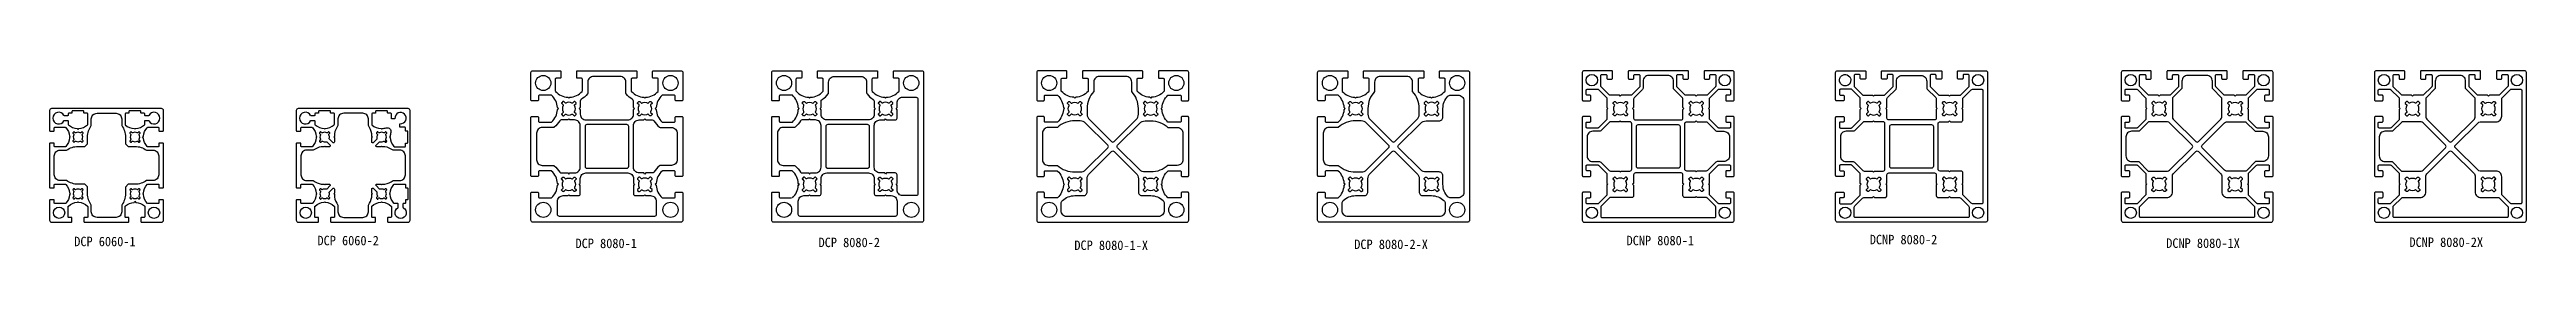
# Model space of a CAD drawing. Extents: x 2157 to 12417, y 247 to 1676.
# Drawn here: x 9228 to 10533, y 1501 to 1596 of the extents above; entities that cross this region are included whole.
import ezdxf

# ---------------------------------------------------------------- set-up
doc = ezdxf.new("R2010")
doc.units = 0
doc.header["$LTSCALE"] = 8
doc.layers.get('0').update_dxf_attribs({"linetype": 'CONTINUOUS'})
doc.layers.add('3', color=3, linetype='CONTINUOUS')
doc.layers.add('AM_0', color=7, linetype='CONTINUOUS', lineweight=30)
doc.styles.add('궁서체', font='')
doc.styles.get('궁서체').set_extended_font_data('GungsuhChe')

msp = doc.modelspace()

# ---------------------------------------------------------------- texts
at = {"layer": 'AM_0', "color": 7, "style": '궁서체'}
for s, p in [('DCP 6060-1', (9241.3, 1503.4)), ('DCP 6060-2', (9369.4, 1503.9)), ('DCP 8080-1', (9505.3, 1502.4)), ('DCP 8080-2', (9633.3, 1502.9)), ('DCP 8080-1-X', (9768, 1501.4)), ('DCP 8080-2-X', (9915.4, 1501.9)), ('DCNP 8080-1', (10058.8, 1503.9)), ('DCNP 8080-2', (10186.9, 1504.4)), ('DCNP 8080-1X', (10343, 1502.5)), ('DCNP 8080-2X', (10471.1, 1503))]:
    msp.add_text(s, height=5, dxfattribs=at).set_placement(p)

# ---------------------------------------------------------------- linework, layer by layer
at = {"color": 7}
for points in [[(9236.5, 1536.2, -0.214256), (9236.9, 1536, -0.165853), (9238.8, 1531.6), (9239.3, 1531.1), (9238.8, 1530.5, -0.165853), (9236.9, 1526.1, -0.214256), (9236.5, 1525.9), (9231.1, 1525.9, -0.414214), (9230.8, 1526.2), (9230.8, 1527.6, 0.414214), (9230.5, 1527.9), (9228.6, 1527.9, 0.414214), (9228.3, 1527.6), (9228.3, 1518.1), (9228.3, 1517.1, 0.414214), (9229.3, 1516.1), (9230.3, 1516.1), (9239.8, 1516.1, 0.414214), (9240.1, 1516.4), (9240.1, 1518.3, 0.414214), (9239.8, 1518.6), (9238.4, 1518.6, -0.414214), (9238.1, 1518.9), (9238.1, 1524.4, -0.210977), (9238.2, 1524.6, -0.176355), (9243, 1526.6), (9243.3, 1526.9), (9243.6, 1526.6, -0.176355), (9248.3, 1524.6, -0.210977), (9248.4, 1524.4), (9248.4, 1518.9, -0.414214), (9248.1, 1518.6), (9246.7, 1518.6, 0.414214), (9246.4, 1518.3), (9246.4, 1516.4, 0.414214), (9246.7, 1516.1), (9269.8, 1516.1, 0.414214), (9270.1, 1516.4), (9270.1, 1518.3, 0.414214), (9269.8, 1518.6), (9268.4, 1518.6, -0.414214), (9268.1, 1518.9), (9268.1, 1524.3, -0.214256), (9268.3, 1524.7, -0.165853), (9272.8, 1526.5), (9273.3, 1527.1), (9273.8, 1526.5, -0.165853), (9278.3, 1524.7, -0.214256), (9278.4, 1524.3), (9278.4, 1518.9, -0.414214), (9278.1, 1518.6), (9276.7, 1518.6, 0.414214), (9276.4, 1518.3), (9276.4, 1516.4, 0.414214), (9276.7, 1516.1), (9286.3, 1516.1), (9287.3, 1516.1, 0.414214), (9288.3, 1517.1), (9288.3, 1518.1), (9288.3, 1527.6, 0.414214), (9288, 1527.9), (9286.1, 1527.9, 0.414214), (9285.8, 1527.6), (9285.8, 1526.2, -0.414214), (9285.5, 1525.9), (9280, 1525.9, -0.210977), (9279.8, 1526, -0.176355), (9277.8, 1530.8), (9277.5, 1531.1), (9277.8, 1531.4, -0.176355), (9279.8, 1536.1, -0.210977), (9280, 1536.2), (9285.5, 1536.2, -0.414214), (9285.8, 1535.9), (9285.8, 1534.5, 0.414214), (9286.1, 1534.2), (9288, 1534.2, 0.414214), (9288.3, 1534.5), (9288.3, 1557.6, 0.414214), (9288, 1557.9), (9286.1, 1557.9, 0.414214), (9285.8, 1557.6), (9285.8, 1556.2, -0.414214), (9285.5, 1555.9), (9280.1, 1555.9, -0.214256), (9279.7, 1556.1, -0.165853), (9277.8, 1560.5), (9277.3, 1561.1), (9277.8, 1561.6, -0.165853), (9279.7, 1566, -0.214256), (9280.1, 1566.2), (9285.5, 1566.2, -0.414214), (9285.8, 1565.9), (9285.8, 1564.5, 0.414214), (9286.1, 1564.2), (9288, 1564.2, 0.414214), (9288.3, 1564.5), (9288.3, 1574.1), (9288.3, 1575.1, 0.414214), (9287.3, 1576.1), (9286.3, 1576.1), (9276.7, 1576.1), (9246.7, 1576.1), (9230.3, 1576.1), (9229.3, 1576.1, 0.414214), (9228.3, 1575.1), (9228.3, 1574.1), (9228.3, 1564.5, 0.414214), (9228.6, 1564.2), (9230.5, 1564.2, 0.414214), (9230.8, 1564.5), (9230.8, 1565.9, -0.414214), (9231.1, 1566.2), (9236.6, 1566.2, -0.210977), (9236.8, 1566.1, -0.176355), (9238.8, 1561.4), (9239.1, 1561.1), (9238.8, 1560.8, -0.176355), (9236.8, 1556, -0.210977), (9236.6, 1555.9), (9231.1, 1555.9, -0.414214), (9230.8, 1556.2), (9230.8, 1557.6, 0.414214), (9230.5, 1557.9), (9228.6, 1557.9, 0.414214), (9228.3, 1557.6), (9228.3, 1534.5, 0.414214), (9228.6, 1534.2), (9230.5, 1534.2, 0.414214), (9230.8, 1534.5), (9230.8, 1535.9, -0.414214), (9231.1, 1536.2)], [(9246.7, 1573.6, -0.414214), (9246.4, 1573.9), (9246.4, 1574.6, 0.414214), (9246.1, 1574.9), (9240.4, 1574.9, 0.414214), (9240.1, 1574.6), (9240.1, 1573.9, -0.414214), (9239.8, 1573.6), (9238.4, 1573.6, 0.414214), (9238.1, 1573.3), (9238.1, 1572.6, -0.414214), (9237.8, 1572.3), (9236.2, 1572.3, -0.277256), (9235.9, 1572.5, 4.008601), (9235.9, 1569.6, -0.277256), (9236.2, 1569.8), (9237.8, 1569.8, -0.414214), (9238.1, 1569.5), (9238.1, 1567.8, 0.214256), (9238.3, 1567.5, 0.165853), (9242.8, 1565.6), (9243.3, 1565.1), (9243.8, 1565.6, 0.165853), (9248.3, 1567.5, 0.214256), (9248.4, 1567.8), (9248.4, 1573.3, 0.414214), (9248.1, 1573.6)], [(9233.8, 1554.1), (9237.3, 1554.1, -0.162278), (9243.3, 1556.1), (9246.9, 1556.1), (9248.3, 1557.5), (9248.3, 1561.1, -0.162278), (9250.3, 1567.1), (9250.3, 1570.6, -0.414214), (9253.3, 1573.6), (9263.3, 1573.6, -0.414214), (9266.3, 1570.6), (9266.3, 1567.1, -0.162278), (9268.3, 1561.1), (9268.3, 1557.5), (9269.7, 1556.1), (9273.3, 1556.1, -0.162278), (9279.3, 1554.1), (9282.8, 1554.1, -0.414214), (9285.8, 1551.1), (9285.8, 1541.1, -0.414214), (9282.8, 1538.1), (9279.3, 1538.1, -0.162278), (9273.3, 1536.1), (9269.7, 1536.1), (9268.3, 1534.6), (9268.3, 1531.1, -0.162278), (9266.3, 1525.1), (9266.3, 1521.6, -0.414214), (9263.3, 1518.6), (9253.3, 1518.6, -0.414214), (9250.3, 1521.6), (9250.3, 1525.1, -0.16117), (9248.3, 1531.1), (9248.3, 1534.7), (9246.9, 1536.1), (9243.3, 1536.1, -0.161693), (9237.3, 1538.1), (9233.8, 1538.1, -0.414214), (9230.8, 1541.1), (9230.8, 1551.1, -0.414214)], [(9276.4, 1574.6, 0.414214), (9276.1, 1574.9), (9270.4, 1574.9, 0.414214), (9270.1, 1574.6), (9270.1, 1573.9, -0.414214), (9269.8, 1573.6), (9268.4, 1573.6, 0.414214), (9268.1, 1573.3), (9268.1, 1567.7, 0.210977), (9268.2, 1567.5, 0.176355), (9273, 1565.6), (9273.3, 1565.3), (9273.6, 1565.6, 0.176355), (9278.3, 1567.5, 0.210977), (9278.4, 1567.7), (9278.4, 1569.5, -0.414214), (9278.7, 1569.8), (9280.4, 1569.8, -0.277256), (9280.6, 1569.6, 4.008601), (9280.6, 1572.5, -0.277256), (9280.4, 1572.3), (9278.7, 1572.3, -0.414214), (9278.4, 1572.6), (9278.4, 1573.3, 0.414214), (9278.1, 1573.6), (9276.7, 1573.6, -0.414214), (9276.4, 1573.9)], [(9360.7, 1564.5), (9360.7, 1565.9, -0.414214), (9361, 1566.2), (9366.5, 1566.2, -0.210977), (9366.7, 1566.1, -0.176355), (9368.7, 1561.4), (9369, 1561.1), (9368.7, 1560.8, -0.176355), (9366.7, 1556, -0.210977), (9366.5, 1555.9), (9361, 1555.9, -0.414214), (9360.7, 1556.2), (9360.7, 1557.6, 0.414214), (9360.4, 1557.9), (9358.5, 1557.9, 0.414214), (9358.2, 1557.6), (9358.2, 1534.5, 0.414214), (9358.5, 1534.2), (9360.4, 1534.2, 0.414214), (9360.7, 1534.5), (9360.7, 1535.9, -0.414214), (9361, 1536.2), (9366.4, 1536.2, -0.214256), (9366.8, 1536, -0.173122), (9368.7, 1531.4), (9369, 1531.1), (9368.7, 1530.8, -0.173122), (9366.8, 1526.1, -0.214256), (9366.4, 1525.9), (9361, 1525.9, -0.414214), (9360.7, 1526.2), (9360.7, 1527.6, 0.414214), (9360.4, 1527.9), (9358.5, 1527.9, 0.414214), (9358.2, 1527.6), (9358.2, 1517.1, 0.414214), (9359.2, 1516.1), (9369.7, 1516.1, 0.414214), (9370, 1516.4), (9370, 1518.3, 0.414214), (9369.7, 1518.6), (9368.3, 1518.6, -0.414214), (9368, 1518.9), (9368, 1524.4, -0.210977), (9368.1, 1524.6, -0.176355), (9372.9, 1526.6), (9373.2, 1526.9), (9373.5, 1526.6, -0.176355), (9378.2, 1524.6, -0.210977), (9378.3, 1524.4), (9378.3, 1518.9, -0.414214), (9378, 1518.6), (9376.6, 1518.6, 0.414214), (9376.3, 1518.3), (9376.3, 1516.4, 0.414214), (9376.6, 1516.1), (9399.7, 1516.1, 0.414214), (9400, 1516.4), (9400, 1518.3, 0.414214), (9399.7, 1518.6), (9398.3, 1518.6, -0.414214), (9398, 1518.9), (9398, 1524.4, -0.210977), (9398.1, 1524.6, -0.176355), (9402.9, 1526.6), (9403.2, 1526.9), (9403.5, 1526.6, -0.176355), (9408.2, 1524.6, -0.210977), (9408.3, 1524.4), (9408.3, 1518.9, -0.414214), (9408, 1518.6), (9406.6, 1518.6, 0.414214), (9406.3, 1518.3), (9406.3, 1516.4, 0.414214), (9406.6, 1516.1), (9417.2, 1516.1, 0.414214), (9418.2, 1517.1), (9418.2, 1575.1, 0.414214), (9417.2, 1576.1), (9359.2, 1576.1, 0.414214), (9358.2, 1575.1), (9358.2, 1564.5, 0.414214), (9358.5, 1564.2), (9360.4, 1564.2, 0.414214)], [(9368, 1573.3), (9368, 1572.6, -0.414214), (9367.7, 1572.3), (9366.1, 1572.3, -0.277256), (9365.8, 1572.5, 4.008601), (9365.8, 1569.6, -0.277256), (9366.1, 1569.8), (9367.7, 1569.8, -0.414214), (9368, 1569.5), (9368, 1567.8, 0.214256), (9368.2, 1567.5, 0.173122), (9372.9, 1565.6), (9373.2, 1565.3), (9373.5, 1565.6, 0.173122), (9378.1, 1567.5, 0.214256), (9378.3, 1567.8), (9378.3, 1573.3, 0.414214), (9378, 1573.6), (9376.6, 1573.6, -0.414214), (9376.3, 1573.9), (9376.3, 1574.6, 0.414214), (9376, 1574.9), (9370.3, 1574.9, 0.414214), (9370, 1574.6), (9370, 1573.9, -0.414214), (9369.7, 1573.6), (9368.3, 1573.6, 0.414214)], [(9416, 1557.9), (9416.7, 1557.9, 0.414214), (9417, 1558.2), (9417, 1563.9, 0.414214), (9416.7, 1564.2), (9416, 1564.2, -0.414214), (9415.7, 1564.5), (9415.7, 1565.9, 0.414214), (9415.4, 1566.2), (9413.2, 1566.2, -0.414214), (9412.7, 1566.7), (9412.7, 1567.8, -0.432089), (9413, 1568.1, 2.63769), (9410.2, 1570.9, -0.432089), (9409.9, 1570.6), (9408.8, 1570.6, -0.414214), (9408.3, 1571.1), (9408.3, 1573.3, 0.414214), (9408, 1573.6), (9406.6, 1573.6, -0.414214), (9406.3, 1573.9), (9406.3, 1574.6, 0.414214), (9406, 1574.9), (9400.3, 1574.9, 0.414214), (9400, 1574.6), (9400, 1573.9, -0.414214), (9399.7, 1573.6), (9398.3, 1573.6, 0.414214), (9398, 1573.3), (9398, 1567.7, 0.210977), (9398.1, 1567.5, 0.176355), (9402.9, 1565.6), (9403.2, 1565.3), (9403.5, 1565.6, 0.069647), (9405.5, 1565.9, -0.616125), (9408, 1563.4, 0.069647), (9407.7, 1561.4), (9407.4, 1561.1), (9407.7, 1560.8, 0.173122), (9409.6, 1556.1, 0.214256), (9409.9, 1555.9), (9415.4, 1555.9, 0.414214), (9415.7, 1556.2), (9415.7, 1557.6, -0.414214)], [(9245.5, 1562.3, -0.331679), (9245.6, 1562.6), (9245.9, 1563, 0.414214), (9245.9, 1563.4), (9245.6, 1563.7, 0.414214), (9245.2, 1563.7), (9244.9, 1563.3, -0.331679), (9244.5, 1563.3, 0.253025), (9242.1, 1563.3, -0.331679), (9241.8, 1563.3), (9241.4, 1563.7, 0.414214), (9241, 1563.7), (9240.7, 1563.4, 0.414214), (9240.7, 1563), (9241.1, 1562.6, -0.331679), (9241.1, 1562.3, 0.253025), (9241.1, 1559.9, -0.331679), (9241.1, 1559.5), (9240.7, 1559.2, 0.414214), (9240.7, 1558.7), (9241, 1558.5, 0.414214), (9241.4, 1558.5), (9241.8, 1558.8, -0.331679), (9242.1, 1558.9, 0.253025), (9244.5, 1558.9, -0.331679), (9244.9, 1558.8), (9245.2, 1558.5, 0.414214), (9245.6, 1558.5), (9245.9, 1558.7, 0.414214), (9245.9, 1559.2), (9245.6, 1559.5, -0.331679), (9245.5, 1559.9, 0.253025)], [(9275.5, 1562.2, -0.331679), (9275.5, 1562.6), (9275.9, 1563, 0.414214), (9275.9, 1563.4), (9275.6, 1563.7, 0.414214), (9275.2, 1563.7), (9274.8, 1563.3, -0.331679), (9274.5, 1563.3, 0.253025), (9272.1, 1563.3, -0.331679), (9271.7, 1563.3), (9271.4, 1563.7, 0.414214), (9271, 1563.7), (9270.7, 1563.4, 0.414214), (9270.7, 1563), (9271, 1562.6, -0.331679), (9271.1, 1562.2, 0.253025), (9271.1, 1559.9, -0.331679), (9271, 1559.5), (9270.7, 1559.1, 0.414214), (9270.7, 1558.7), (9271, 1558.4, 0.414214), (9271.4, 1558.4), (9271.7, 1558.8, -0.331679), (9272.1, 1558.9, 0.253025), (9274.5, 1558.9, -0.331679), (9274.8, 1558.8), (9275.2, 1558.4, 0.414214), (9275.6, 1558.4), (9275.9, 1558.7, 0.414214), (9275.9, 1559.1), (9275.5, 1559.5, -0.331679), (9275.5, 1559.9, 0.253025)], [(9245.9, 1533, 0.414214), (9245.9, 1533.4), (9245.6, 1533.7, 0.414214), (9245.2, 1533.7), (9244.8, 1533.3, -0.331679), (9244.5, 1533.3, 0.253025), (9242.1, 1533.3, -0.331679), (9241.7, 1533.3), (9241.4, 1533.7, 0.414214), (9241, 1533.7), (9240.7, 1533.4, 0.414214), (9240.7, 1533), (9241, 1532.6, -0.331679), (9241.1, 1532.3, 0.253025), (9241.1, 1529.9, -0.331679), (9241, 1529.6), (9240.7, 1529.2, 0.414214), (9240.7, 1528.8), (9241, 1528.5, 0.414214), (9241.4, 1528.5), (9241.7, 1528.8, -0.331679), (9242.1, 1528.9, 0.253025), (9244.5, 1528.9, -0.331679), (9244.8, 1528.8), (9245.2, 1528.5, 0.414214), (9245.6, 1528.5), (9245.9, 1528.8, 0.414214), (9245.9, 1529.2), (9245.5, 1529.6, -0.331679), (9245.5, 1529.9, 0.253025), (9245.5, 1532.3, -0.331679), (9245.5, 1532.6)], [(9275.5, 1529.5, -0.331679), (9275.5, 1529.9, 0.253025), (9275.5, 1532.3, -0.331679), (9275.5, 1532.6), (9275.9, 1533, 0.414214), (9275.9, 1533.4), (9275.6, 1533.7, 0.414214), (9275.2, 1533.7), (9274.8, 1533.3, -0.331679), (9274.5, 1533.3, 0.253025), (9272.1, 1533.3, -0.331679), (9271.7, 1533.3), (9271.4, 1533.7, 0.414214), (9270.9, 1533.7), (9270.7, 1533.4, 0.414214), (9270.7, 1533), (9271, 1532.6, -0.331679), (9271.1, 1532.3, 0.253025), (9271.1, 1529.9, -0.331679), (9271, 1529.5), (9270.7, 1529.2, 0.414214), (9270.7, 1528.7), (9270.9, 1528.5, 0.414214), (9271.4, 1528.5), (9271.7, 1528.8, -0.331679), (9272.1, 1528.9, 0.253025), (9274.5, 1528.9, -0.331679), (9274.8, 1528.8), (9275.2, 1528.5, 0.414214), (9275.6, 1528.5), (9275.9, 1528.7, 0.414214), (9275.9, 1529.2)], [(9415.4, 1525.9), (9414.7, 1525.9, 0.414214), (9414.4, 1525.6), (9414.4, 1524, 0.277256), (9414.6, 1523.7, -4.008601), (9411.8, 1523.7, 0.277256), (9411.9, 1524), (9411.9, 1525.6, 0.414214), (9411.6, 1525.9), (9409.9, 1525.9, -0.214256), (9409.6, 1526.1, -0.173122), (9407.7, 1530.8), (9407.4, 1531.1), (9407.7, 1531.4, -0.173122), (9409.6, 1536, -0.214256), (9409.9, 1536.2), (9415.4, 1536.2, -0.414214), (9415.7, 1535.9), (9415.7, 1534.5, 0.414214), (9416, 1534.2), (9416.7, 1534.2, -0.414214), (9417, 1533.9), (9417, 1528.2, -0.414214), (9416.7, 1527.9), (9416, 1527.9, 0.414214), (9415.7, 1527.6), (9415.7, 1526.2, -0.414214)]]:
    msp.add_lwpolyline(points, format="xyb", close=True, dxfattribs=at)
msp.add_lwpolyline([(9380.2, 1525.1), (9380.2, 1521.6, 0.414214), (9383.2, 1518.6), (9393.2, 1518.6, 0.414214), (9396.2, 1521.6), (9396.2, 1525.1, 0.118064), (9398, 1529.3), (9398, 1530.8), (9398.3, 1531.1), (9398, 1531.4), (9398, 1533.6, -0.668179), (9398.9, 1533.9), (9400.6, 1532.2, -0.267949), (9400.7, 1531.7, 0.191658), (9401, 1529.9, -0.331679), (9400.9, 1529.5), (9400.5, 1529.1, 0.414214), (9400.5, 1528.7), (9400.8, 1528.4, 0.414214), (9401.3, 1528.4), (9401.6, 1528.8, -0.331679), (9402, 1528.9, 0.253025), (9404.4, 1528.9, -0.331679), (9404.7, 1528.8), (9405.1, 1528.4, 0.414214), (9405.5, 1528.4), (9405.8, 1528.7, 0.414214), (9405.8, 1529.1), (9405.4, 1529.5, -0.331679), (9405.4, 1529.9, 0.253025), (9405.4, 1532.2, -0.331679), (9405.4, 1532.6), (9405.8, 1533, 0.414214), (9405.8, 1533.4), (9405.5, 1533.7, 0.414214), (9405.1, 1533.7), (9404.7, 1533.3, -0.331679), (9404.4, 1533.3, 0.191658), (9402.5, 1533.5, -0.267949), (9402, 1533.6), (9400.3, 1535.4, -0.668179), (9400.6, 1536.2), (9402.9, 1536.2), (9403.2, 1535.9), (9403.5, 1536.2), (9404.9, 1536.2, 0.118064), (9409.2, 1538.1), (9412.7, 1538.1, 0.414214), (9415.7, 1541.1), (9415.7, 1551.1, 0.414214), (9412.7, 1554.1), (9409.2, 1554.1, 0.118064), (9404.9, 1555.9), (9403.5, 1555.9), (9403.2, 1556.2), (9402.9, 1555.9), (9400.6, 1555.9, -0.668179), (9400.3, 1556.8), (9402, 1558.5, -0.267949), (9402.5, 1558.6, 0.191658), (9404.4, 1558.9, -0.331679), (9404.7, 1558.8), (9405.1, 1558.4, 0.414214), (9405.5, 1558.4), (9405.8, 1558.7, 0.414214), (9405.8, 1559.1), (9405.4, 1559.5, -0.331679), (9405.4, 1559.9, 0.253025), (9405.4, 1562.2, -0.331679), (9405.4, 1562.6), (9405.8, 1563, 0.414214), (9405.8, 1563.4), (9405.5, 1563.7, 0.414214), (9405.1, 1563.7), (9404.7, 1563.3, -0.331679), (9404.4, 1563.3, 0.253025), (9402, 1563.3, -0.331679), (9401.6, 1563.3), (9401.3, 1563.7, 0.414214), (9400.8, 1563.7), (9400.5, 1563.4, 0.414214), (9400.5, 1563), (9400.9, 1562.6, -0.331679), (9401, 1562.2, 0.191658), (9400.7, 1560.4, -0.267949), (9400.6, 1559.9), (9398.9, 1558.2, -0.668179), (9398, 1558.5), (9398, 1560.8), (9398.3, 1561.1), (9398, 1561.4), (9398, 1562.8, 0.118064), (9396.2, 1567.1), (9396.2, 1570.6, 0.414214), (9393.2, 1573.6), (9383.2, 1573.6, 0.414214), (9380.2, 1570.6), (9380.2, 1567.1, 0.118064), (9378.3, 1562.8), (9378.3, 1561.4), (9378, 1561.1), (9378.3, 1560.8), (9378.3, 1558.5, -0.668179), (9377.5, 1558.2), (9375.7, 1559.9, -0.267949), (9375.6, 1560.4, 0.191658), (9375.4, 1562.2, -0.331679), (9375.4, 1562.6), (9375.8, 1563, 0.414214), (9375.8, 1563.4), (9375.5, 1563.7, 0.414214), (9375.1, 1563.7), (9374.7, 1563.3, -0.331679), (9374.4, 1563.3, 0.253025), (9372, 1563.3, -0.331679), (9371.6, 1563.3), (9371.3, 1563.7, 0.414214), (9370.8, 1563.7), (9370.5, 1563.4, 0.414214), (9370.5, 1563), (9370.9, 1562.6, -0.331679), (9371, 1562.2, 0.253025), (9371, 1559.9, -0.331679), (9370.9, 1559.5), (9370.5, 1559.1, 0.414214), (9370.5, 1558.7), (9370.8, 1558.4, 0.414214), (9371.3, 1558.4), (9371.6, 1558.8, -0.331679), (9372, 1558.9, 0.191658), (9373.8, 1558.6, -0.267949), (9374.3, 1558.5), (9376, 1556.8, -0.668179), (9375.7, 1555.9), (9373.5, 1555.9), (9373.2, 1556.2), (9372.9, 1555.9), (9371.4, 1555.9, 0.118064), (9367.2, 1554.1), (9363.7, 1554.1, 0.414214), (9360.7, 1551.1), (9360.7, 1541.1, 0.414214), (9363.7, 1538.1), (9367.2, 1538.1, 0.118064), (9371.4, 1536.2), (9372.9, 1536.2), (9373.2, 1535.9), (9373.5, 1536.2), (9375.7, 1536.2, -0.668179), (9376, 1535.4), (9374.3, 1533.6, -0.267949), (9373.8, 1533.5, 0.191658), (9372, 1533.3, -0.331679), (9371.6, 1533.3), (9371.3, 1533.7, 0.414214), (9370.8, 1533.7), (9370.5, 1533.4, 0.414214), (9370.5, 1533), (9370.9, 1532.6, -0.331679), (9371, 1532.2, 0.253025), (9371, 1529.9, -0.331679), (9370.9, 1529.5), (9370.5, 1529.1, 0.414214), (9370.5, 1528.7), (9370.8, 1528.4, 0.414214), (9371.3, 1528.4), (9371.6, 1528.8, -0.331679), (9372, 1528.9, 0.253025), (9374.4, 1528.9, -0.331679), (9374.7, 1528.8), (9375.1, 1528.4, 0.414214), (9375.5, 1528.4), (9375.8, 1528.7, 0.414214), (9375.8, 1529.1), (9375.4, 1529.5, -0.331679), (9375.4, 1529.9, 0.191658), (9375.6, 1531.7, -0.267949), (9375.7, 1532.2), (9377.5, 1533.9, -0.668179), (9378.3, 1533.6), (9378.3, 1531.4), (9378, 1531.1), (9378.3, 1530.8), (9378.3, 1529.3, 0.118064), (9380.2, 1525.1)], format="xyb", dxfattribs=at)
for centre in [(9233.3, 1521.1), (9283.3, 1521.1), (9363.2, 1521.1)]:
    msp.add_circle(centre, 3, dxfattribs=at)
at = {"layer": '3', "color": 7}
for p, q in [((9622.6, 1536.6), (9623.1, 1536.1)), ((9623.1, 1536.1), (9622.6, 1535.5))]:
    msp.add_line(p, q, dxfattribs=at)
for points in [[(9557.3, 1528.9, 0.414214), (9557.8, 1529.4), (9557.8, 1531.4, -0.414214), (9558.3, 1531.9), (9561.3, 1531.9, -0.414214), (9561.8, 1531.4), (9561.8, 1517.1, -0.414214), (9560.8, 1516.1), (9482.8, 1516.1, -0.414214), (9481.8, 1517.1), (9481.8, 1531.4, -0.414214), (9482.3, 1531.9), (9485.3, 1531.9, -0.414214), (9485.8, 1531.4), (9485.8, 1529.4, 0.414214), (9486.3, 1528.9), (9492.4, 1528.9, 0.186978), (9492.7, 1529, 0.196808), (9495.8, 1535.5), (9496.3, 1536.1), (9495.8, 1536.6, 0.196808), (9492.7, 1543.1, 0.186978), (9492.4, 1543.2), (9486.3, 1543.2, 0.414214), (9485.8, 1542.7), (9485.8, 1540.7, -0.414214), (9485.3, 1540.2), (9482.3, 1540.2, -0.414214), (9481.8, 1540.7), (9481.8, 1571.4, -0.414214), (9482.3, 1571.9), (9485.3, 1571.9, -0.414214), (9485.8, 1571.4), (9485.8, 1569.4, 0.414214), (9486.3, 1568.9), (9492.4, 1568.9, 0.186978), (9492.7, 1569, 0.196808), (9495.8, 1575.5), (9496.3, 1576.1), (9495.8, 1576.6, 0.196808), (9492.7, 1583.1, 0.186978), (9492.4, 1583.2), (9486.3, 1583.2, 0.414214), (9485.8, 1582.7), (9485.8, 1580.7, -0.414214), (9485.3, 1580.2), (9482.3, 1580.2, -0.414214), (9481.8, 1580.7), (9481.8, 1595.1, -0.414214), (9482.8, 1596.1), (9497.1, 1596.1, -0.414214), (9497.6, 1595.6), (9497.6, 1592.6, -0.414214), (9497.1, 1592.1), (9495.1, 1592.1, 0.414214), (9494.6, 1591.6), (9494.6, 1585.5, 0.186978), (9494.8, 1585.2, 0.196808), (9501.3, 1582.1), (9501.8, 1581.6), (9502.3, 1582.1, 0.196808), (9508.8, 1585.2, 0.186978), (9508.9, 1585.5), (9508.9, 1591.6, 0.414214), (9508.4, 1592.1), (9506.4, 1592.1, -0.414214), (9505.9, 1592.6), (9505.9, 1595.6, -0.414214), (9506.4, 1596.1), (9537.1, 1596.1, -0.414214), (9537.6, 1595.6), (9537.6, 1592.6, -0.414214), (9537.1, 1592.1), (9535.1, 1592.1, 0.414214), (9534.6, 1591.6), (9534.6, 1585.5, 0.186978), (9534.8, 1585.2, 0.196808), (9541.3, 1582.1), (9541.8, 1581.6), (9542.3, 1582.1, 0.196808), (9548.8, 1585.2, 0.186978), (9548.9, 1585.5), (9548.9, 1591.6, 0.414214), (9548.4, 1592.1), (9546.4, 1592.1, -0.414214), (9545.9, 1592.6), (9545.9, 1595.6, -0.414214), (9546.4, 1596.1), (9560.8, 1596.1, -0.414214), (9561.8, 1595.1), (9561.8, 1580.7, -0.414214), (9561.3, 1580.2), (9558.3, 1580.2, -0.414214), (9557.8, 1580.7), (9557.8, 1582.7, 0.414214), (9557.3, 1583.2), (9551.2, 1583.2, 0.186978), (9550.9, 1583.1, 0.196808), (9547.8, 1576.6), (9547.3, 1576.1), (9547.8, 1575.5, 0.196808), (9550.9, 1569, 0.186978), (9551.2, 1568.9), (9557.3, 1568.9, 0.414214), (9557.8, 1569.4), (9557.8, 1571.4, -0.414214), (9558.3, 1571.9), (9561.3, 1571.9, -0.414214), (9561.8, 1571.4), (9561.8, 1540.7, -0.414214), (9561.3, 1540.2), (9558.3, 1540.2, -0.414214), (9557.8, 1540.7), (9557.8, 1542.7, 0.414214), (9557.3, 1543.2), (9551.2, 1543.2, 0.186978), (9550.9, 1543.1, 0.196808), (9547.8, 1536.6), (9547.3, 1536.1), (9547.8, 1535.5, 0.196808), (9550.9, 1529, 0.186978), (9551.2, 1528.9)], [(9535.8, 1575.5), (9536.3, 1576.1), (9535.8, 1576.6), (9535.8, 1580, 0.262192), (9535.3, 1580.9, -0.088663), (9532, 1583.8, -0.169586), (9531.8, 1584.4), (9531.8, 1590.1, 0.414214), (9528.8, 1593.1), (9514.8, 1593.1, 0.414214), (9511.8, 1590.1), (9511.8, 1584.4, -0.169586), (9511.6, 1583.8, -0.088663), (9508.3, 1580.9, 0.262192), (9507.8, 1580), (9507.8, 1576.6), (9507.3, 1576.1), (9507.8, 1575.5), (9507.8, 1573.1, 0.414214), (9510.8, 1570.1), (9532.8, 1570.1, 0.414214), (9535.8, 1573.1)], [(9662.6, 1575.5), (9662.6, 1573.1, -0.414214), (9659.6, 1570.1), (9637.6, 1570.1, -0.414214), (9634.6, 1573.1), (9634.6, 1575.5), (9634.1, 1576.1), (9634.6, 1576.6), (9634.6, 1580, -0.262192), (9635.1, 1580.9, 0.088663), (9638.4, 1583.8, 0.169586), (9638.6, 1584.4), (9638.6, 1590.1, -0.414214), (9641.6, 1593.1), (9655.6, 1593.1, -0.414214), (9658.6, 1590.1), (9658.6, 1584.4, 0.169586), (9658.8, 1583.8, 0.088663), (9662.1, 1580.9, -0.262192), (9662.6, 1580), (9662.6, 1576.6), (9663.1, 1576.1)], [(9775.9, 1570.3), (9787.5, 1558.7, 0.414214), (9788.9, 1558.7), (9800.5, 1570.3, 0.198912), (9801.7, 1573.1), (9801.7, 1576.1, 0.186266), (9798.2, 1585.1), (9798.2, 1590.1, 0.414214), (9795.2, 1593.1), (9788.2, 1593.1), (9781.2, 1593.1, 0.414214), (9778.2, 1590.1), (9778.2, 1585.1, 0.186266), (9774.7, 1576.1), (9774.7, 1573.1, 0.198912)], [(9951.5, 1592.1), (9949.5, 1592.1, 0.414214), (9949, 1591.6), (9949, 1585.5, 0.186978), (9949.1, 1585.2, 0.196808), (9955.6, 1582.1), (9956.1, 1581.6), (9956.6, 1582.1, 0.196808), (9963.1, 1585.2, 0.186978), (9963.3, 1585.5), (9963.3, 1591.6, 0.414214), (9962.8, 1592.1), (9960.8, 1592.1, -0.414214), (9960.3, 1592.6), (9960.3, 1595.6, -0.414214), (9960.8, 1596.1), (9975.1, 1596.1, -0.414214), (9976.1, 1595.1), (9976.1, 1517.1, -0.414214), (9975.1, 1516.1), (9897.1, 1516.1, -0.414214), (9896.1, 1517.1), (9896.1, 1531.4, -0.414214), (9896.6, 1531.9), (9899.6, 1531.9, -0.414214), (9900.1, 1531.4), (9900.1, 1529.4, 0.414214), (9900.6, 1528.9), (9906.7, 1528.9, 0.186978), (9907, 1529, 0.196808), (9910.1, 1535.5), (9910.6, 1536.1), (9910.1, 1536.6, 0.196808), (9907, 1543.1, 0.186978), (9906.7, 1543.2), (9900.6, 1543.2, 0.414214), (9900.1, 1542.7), (9900.1, 1540.7, -0.414214), (9899.6, 1540.2), (9896.6, 1540.2, -0.414214), (9896.1, 1540.7), (9896.1, 1556.1), (9896.1, 1571.4, -0.414214), (9896.6, 1571.9), (9899.6, 1571.9, -0.414214), (9900.1, 1571.4), (9900.1, 1569.4, 0.414214), (9900.6, 1568.9), (9906.7, 1568.9, 0.186978), (9907, 1569, 0.196808), (9910.1, 1575.5), (9910.6, 1576.1), (9910.1, 1576.6, 0.196808), (9907, 1583.1, 0.186978), (9906.7, 1583.2), (9900.6, 1583.2, 0.414214), (9900.1, 1582.7), (9900.1, 1580.7, -0.414214), (9899.6, 1580.2), (9896.6, 1580.2, -0.414214), (9896.1, 1580.7), (9896.1, 1595.1, -0.414214), (9897.1, 1596.1), (9911.5, 1596.1, -0.414214), (9912, 1595.6), (9912, 1592.6, -0.414214), (9911.5, 1592.1), (9909.5, 1592.1, 0.414214), (9909, 1591.6), (9909, 1585.5, 0.186978), (9909.1, 1585.2, 0.196808), (9915.6, 1582.1), (9916.1, 1581.6), (9916.6, 1582.1, 0.196808), (9923.1, 1585.2, 0.186978), (9923.3, 1585.5), (9923.3, 1591.6, 0.414214), (9922.8, 1592.1), (9920.8, 1592.1, -0.414214), (9920.3, 1592.6), (9920.3, 1595.6, -0.414214), (9920.8, 1596.1), (9936.1, 1596.1), (9951.5, 1596.1, -0.414214), (9952, 1595.6), (9952, 1592.6, -0.414214)], [(9923.8, 1570.3), (9935.4, 1558.7, 0.414214), (9936.8, 1558.7), (9948.4, 1570.3, 0.198912), (9949.6, 1573.1), (9949.6, 1576.1, 0.186266), (9946.1, 1585.1), (9946.1, 1590.1, 0.414214), (9943.1, 1593.1), (9936.1, 1593.1), (9929.1, 1593.1, 0.414214), (9926.1, 1590.1), (9926.1, 1585.1, 0.186266), (9922.6, 1576.1), (9922.6, 1573.1, 0.198912)], [(9498.8, 1574.4, -0.33241), (9498.8, 1574.1), (9498, 1573.3, 0.414214), (9498, 1572.9), (9498.6, 1572.3, 0.414214), (9499.1, 1572.3), (9499.8, 1573, -0.33241), (9500.2, 1573.1, 0.254426), (9503.4, 1573.1, -0.33241), (9503.8, 1573), (9504.5, 1572.3, 0.414214), (9504.9, 1572.3), (9505.6, 1572.9, 0.414214), (9505.6, 1573.3), (9504.8, 1574.1, -0.33241), (9504.8, 1574.4, 0.254426), (9504.8, 1577.7, -0.33241), (9504.8, 1578), (9505.6, 1578.8, 0.414214), (9505.6, 1579.2), (9504.9, 1579.8, 0.414214), (9504.5, 1579.8), (9503.8, 1579.1, -0.33241), (9503.4, 1579, 0.254426), (9500.2, 1579, -0.33241), (9499.8, 1579.1), (9499.1, 1579.8, 0.414214), (9498.6, 1579.8), (9498, 1579.2, 0.414214), (9498, 1578.8), (9498.8, 1578, -0.33241), (9498.8, 1577.7, 0.254426)], [(9544.8, 1574.4, 0.33241), (9544.8, 1574.1), (9545.6, 1573.3, -0.414214), (9545.6, 1572.9), (9544.9, 1572.3, -0.414214), (9544.5, 1572.3), (9543.8, 1573, 0.33241), (9543.4, 1573.1, -0.254426), (9540.2, 1573.1, 0.33241), (9539.8, 1573), (9539.1, 1572.3, -0.414214), (9538.6, 1572.3), (9538, 1572.9, -0.414214), (9538, 1573.3), (9538.8, 1574.1, 0.33241), (9538.8, 1574.4, -0.254426), (9538.8, 1577.7, 0.33241), (9538.8, 1578), (9538, 1578.8, -0.414214), (9538, 1579.2), (9538.6, 1579.8, -0.414214), (9539.1, 1579.8), (9539.8, 1579.1, 0.33241), (9540.2, 1579, -0.254426), (9543.4, 1579, 0.33241), (9543.8, 1579.1), (9544.5, 1579.8, -0.414214), (9544.9, 1579.8), (9545.6, 1579.2, -0.414214), (9545.6, 1578.8), (9544.8, 1578, 0.33241), (9544.8, 1577.7, -0.254426)], [(9630.2, 1579, 0.33241), (9630.6, 1579.1), (9631.3, 1579.8, -0.414214), (9631.7, 1579.8), (9632.4, 1579.2, -0.414214), (9632.4, 1578.8), (9631.6, 1578, 0.33241), (9631.6, 1577.7, -0.254426), (9631.6, 1574.4, 0.33241), (9631.6, 1574.1), (9632.4, 1573.3, -0.414214), (9632.4, 1572.9), (9631.7, 1572.3, -0.414214), (9631.3, 1572.3), (9630.6, 1573, 0.33241), (9630.2, 1573.1, -0.254426), (9626.9, 1573.1, 0.33241), (9626.6, 1573), (9625.8, 1572.3, -0.414214), (9625.4, 1572.3), (9624.8, 1572.9, -0.414214), (9624.8, 1573.3), (9625.5, 1574.1, 0.33241), (9625.6, 1574.4, -0.254426), (9625.6, 1577.7, 0.33241), (9625.5, 1578), (9624.8, 1578.8, -0.414214), (9624.8, 1579.2), (9625.4, 1579.8, -0.414214), (9625.8, 1579.8), (9626.6, 1579.1, 0.33241), (9626.9, 1579, -0.254426)], [(9674.6, 1533.1), (9674.6, 1535.5), (9674.1, 1536.1), (9674.6, 1536.6), (9674.6, 1541.1, 0.414214), (9673.6, 1542.1), (9669.1, 1542.1), (9668.6, 1541.5), (9668.1, 1542.1), (9665.6, 1542.1, -0.414214), (9662.6, 1545.1), (9662.6, 1567.1, -0.414214), (9665.6, 1570.1), (9668.1, 1570.1), (9668.6, 1570.6), (9669.1, 1570.1), (9673.6, 1570.1, 0.414214), (9674.6, 1571.1), (9674.6, 1575.5), (9674.1, 1576.1), (9674.6, 1576.6), (9674.6, 1579.1, -0.414214), (9677.6, 1582.1), (9684.6, 1582.1, -0.414214), (9685.6, 1581.1), (9685.6, 1531.1, -0.414214), (9684.6, 1530.1), (9677.6, 1530.1, -0.414214)], [(9666.9, 1579, -0.33241), (9666.6, 1579.1), (9665.8, 1579.8, 0.414214), (9665.4, 1579.8), (9664.8, 1579.2, 0.414214), (9664.8, 1578.8), (9665.5, 1578, -0.33241), (9665.6, 1577.7, 0.254426), (9665.6, 1574.4, -0.33241), (9665.5, 1574.1), (9664.8, 1573.3, 0.414214), (9664.8, 1572.9), (9665.4, 1572.3, 0.414214), (9665.8, 1572.3), (9666.6, 1573, -0.33241), (9666.9, 1573.1, 0.254426), (9670.2, 1573.1, -0.33241), (9670.6, 1573), (9671.3, 1572.3, 0.414214), (9671.7, 1572.3), (9672.4, 1572.9, 0.414214), (9672.4, 1573.3), (9671.6, 1574.1, -0.33241), (9671.6, 1574.4, 0.254426), (9671.6, 1577.7, -0.33241), (9671.6, 1578), (9672.4, 1578.8, 0.414214), (9672.4, 1579.2), (9671.7, 1579.8, 0.414214), (9671.3, 1579.8), (9670.6, 1579.1, -0.33241), (9670.2, 1579, 0.254426)], [(9769.8, 1579, 0.33241), (9770.2, 1579.1), (9770.9, 1579.8, -0.414214), (9771.3, 1579.8), (9772, 1579.2, -0.414214), (9772, 1578.8), (9771.2, 1578, 0.33241), (9771.2, 1577.7, -0.254426), (9771.2, 1574.4, 0.33241), (9771.2, 1574.1), (9772, 1573.3, -0.414214), (9772, 1572.9), (9771.3, 1572.3, -0.414214), (9770.9, 1572.3), (9770.2, 1573, 0.33241), (9769.8, 1573.1, -0.254426), (9766.6, 1573.1, 0.33241), (9766.2, 1573), (9765.5, 1572.3, -0.414214), (9765, 1572.3), (9764.4, 1572.9, -0.414214), (9764.4, 1573.3), (9765.1, 1574.1, 0.33241), (9765.2, 1574.4, -0.254426), (9765.2, 1577.7, 0.33241), (9765.1, 1578), (9764.4, 1578.8, -0.414214), (9764.4, 1579.2), (9765, 1579.8, -0.414214), (9765.5, 1579.8), (9766.2, 1579.1, 0.33241), (9766.6, 1579, -0.254426)], [(9806.6, 1579, -0.33241), (9806.2, 1579.1), (9805.5, 1579.8, 0.414214), (9805, 1579.8), (9804.4, 1579.2, 0.414214), (9804.4, 1578.8), (9805.1, 1578, -0.33241), (9805.2, 1577.7, 0.254426), (9805.2, 1574.4, -0.33241), (9805.1, 1574.1), (9804.4, 1573.3, 0.414214), (9804.4, 1572.9), (9805, 1572.3, 0.414214), (9805.5, 1572.3), (9806.2, 1573, -0.33241), (9806.6, 1573.1, 0.254426), (9809.8, 1573.1, -0.33241), (9810.2, 1573), (9810.9, 1572.3, 0.414214), (9811.3, 1572.3), (9812, 1572.9, 0.414214), (9812, 1573.3), (9811.2, 1574.1, -0.33241), (9811.2, 1574.4, 0.254426), (9811.2, 1577.7, -0.33241), (9811.2, 1578), (9812, 1578.8, 0.414214), (9812, 1579.2), (9811.3, 1579.8, 0.414214), (9810.9, 1579.8), (9810.2, 1579.1, -0.33241), (9809.8, 1579, 0.254426)], [(9917.7, 1579, 0.33241), (9918.1, 1579.1), (9918.8, 1579.8, -0.414214), (9919.3, 1579.8), (9919.9, 1579.2, -0.414214), (9919.9, 1578.8), (9919.2, 1578, 0.33241), (9919.1, 1577.7, -0.254426), (9919.1, 1574.4, 0.33241), (9919.2, 1574.1), (9919.9, 1573.3, -0.414214), (9919.9, 1572.9), (9919.3, 1572.3, -0.414214), (9918.8, 1572.3), (9918.1, 1573, 0.33241), (9917.7, 1573.1, -0.254426), (9914.5, 1573.1, 0.33241), (9914.1, 1573), (9913.4, 1572.3, -0.414214), (9913, 1572.3), (9912.3, 1572.9, -0.414214), (9912.3, 1573.3), (9913.1, 1574.1, 0.33241), (9913.1, 1574.4, -0.254426), (9913.1, 1577.7, 0.33241), (9913.1, 1578), (9912.3, 1578.8, -0.414214), (9912.3, 1579.2), (9913, 1579.8, -0.414214), (9913.4, 1579.8), (9914.1, 1579.1, 0.33241), (9914.5, 1579, -0.254426)], [(9954.5, 1579, -0.33241), (9954.1, 1579.1), (9953.4, 1579.8, 0.414214), (9953, 1579.8), (9952.3, 1579.2, 0.414214), (9952.3, 1578.8), (9953.1, 1578, -0.33241), (9953.1, 1577.7, 0.254426), (9953.1, 1574.4, -0.33241), (9953.1, 1574.1), (9952.3, 1573.3, 0.414214), (9952.3, 1572.9), (9953, 1572.3, 0.414214), (9953.4, 1572.3), (9954.1, 1573, -0.33241), (9954.5, 1573.1, 0.254426), (9957.7, 1573.1, -0.33241), (9958.1, 1573), (9958.8, 1572.3, 0.414214), (9959.3, 1572.3), (9959.9, 1572.9, 0.414214), (9959.9, 1573.3), (9959.2, 1574.1, -0.33241), (9959.1, 1574.4, 0.254426), (9959.1, 1577.7, -0.33241), (9959.2, 1578), (9959.9, 1578.8, 0.414214), (9959.9, 1579.2), (9959.3, 1579.8, 0.414214), (9958.8, 1579.8), (9958.1, 1579.1, -0.33241), (9957.7, 1579, 0.254426)], [(10058.5, 1574.4, 0.33241), (10058.6, 1574.1), (10059.3, 1573.3, -0.414214), (10059.3, 1572.9), (10058.7, 1572.3, -0.414214), (10058.3, 1572.3), (10057.5, 1573, 0.33241), (10057.2, 1573.1, -0.254426), (10053.9, 1573.1, 0.33241), (10053.5, 1573), (10052.8, 1572.3, -0.414214), (10052.4, 1572.3), (10051.7, 1572.9, -0.414214), (10051.7, 1573.3), (10052.5, 1574.1, 0.33241), (10052.5, 1574.4, -0.254426), (10052.5, 1577.7, 0.33241), (10052.5, 1578), (10051.7, 1578.8, -0.414214), (10051.7, 1579.2), (10052.4, 1579.8, -0.414214), (10052.8, 1579.8), (10053.5, 1579.1, 0.33241), (10053.9, 1579, -0.254426), (10057.2, 1579, 0.33241), (10057.5, 1579.1), (10058.3, 1579.8, -0.414214), (10058.7, 1579.8), (10059.3, 1579.2, -0.414214), (10059.3, 1578.8), (10058.6, 1578, 0.33241), (10058.5, 1577.7, -0.254426)], [(10092.5, 1574.4, -0.33241), (10092.5, 1574.1), (10091.7, 1573.3, 0.414214), (10091.7, 1572.9), (10092.4, 1572.3, 0.414214), (10092.8, 1572.3), (10093.5, 1573, -0.33241), (10093.9, 1573.1, 0.254426), (10097.2, 1573.1, -0.33241), (10097.5, 1573), (10098.3, 1572.3, 0.414214), (10098.7, 1572.3), (10099.3, 1572.9, 0.414214), (10099.3, 1573.3), (10098.6, 1574.1, -0.33241), (10098.5, 1574.4, 0.254426), (10098.5, 1577.7, -0.33241), (10098.6, 1578), (10099.3, 1578.8, 0.414214), (10099.3, 1579.2), (10098.7, 1579.8, 0.414214), (10098.3, 1579.8), (10097.5, 1579.1, -0.33241), (10097.2, 1579, 0.254426), (10093.9, 1579, -0.33241), (10093.5, 1579.1), (10092.8, 1579.8, 0.414214), (10092.4, 1579.8), (10091.7, 1579.2, 0.414214), (10091.7, 1578.8), (10092.5, 1578, -0.33241), (10092.5, 1577.7, 0.254426)], [(10190.6, 1573.1, -0.33241), (10190.9, 1573), (10191.7, 1572.3, 0.414214), (10192.1, 1572.3), (10192.7, 1572.9, 0.414214), (10192.7, 1573.3), (10192, 1574.1, -0.33241), (10191.9, 1574.4, 0.254426), (10191.9, 1577.7, -0.33241), (10192, 1578), (10192.7, 1578.8, 0.414214), (10192.7, 1579.2), (10192.1, 1579.8, 0.414214), (10191.7, 1579.8), (10190.9, 1579.1, -0.33241), (10190.6, 1579, 0.254426), (10187.3, 1579, -0.33241), (10187, 1579.1), (10186.2, 1579.8, 0.414214), (10185.8, 1579.8), (10185.2, 1579.2, 0.414214), (10185.2, 1578.8), (10185.9, 1578, -0.33241), (10186, 1577.7, 0.254426), (10186, 1574.4, -0.33241), (10185.9, 1574.1), (10185.2, 1573.3, 0.414214), (10185.2, 1572.9), (10185.8, 1572.3, 0.414214), (10186.2, 1572.3), (10187, 1573, -0.33241), (10187.3, 1573.1, 0.254426)], [(10227.3, 1573.1, 0.33241), (10227, 1573), (10226.2, 1572.3, -0.414214), (10225.8, 1572.3), (10225.2, 1572.9, -0.414214), (10225.2, 1573.3), (10225.9, 1574.1, 0.33241), (10226, 1574.4, -0.254426), (10226, 1577.7, 0.33241), (10225.9, 1578), (10225.2, 1578.8, -0.414214), (10225.2, 1579.2), (10225.8, 1579.8, -0.414214), (10226.2, 1579.8), (10227, 1579.1, 0.33241), (10227.3, 1579, -0.254426), (10230.6, 1579, 0.33241), (10230.9, 1579.1), (10231.7, 1579.8, -0.414214), (10232.1, 1579.8), (10232.7, 1579.2, -0.414214), (10232.7, 1578.8), (10232, 1578, 0.33241), (10231.9, 1577.7, -0.254426), (10231.9, 1574.4, 0.33241), (10232, 1574.1), (10232.7, 1573.3, -0.414214), (10232.7, 1572.9), (10232.1, 1572.3, -0.414214), (10231.7, 1572.3), (10230.9, 1573, 0.33241), (10230.6, 1573.1, -0.254426)], [(10340.9, 1573.1, -0.33241), (10341.3, 1573), (10342, 1572.3, 0.414214), (10342.4, 1572.3), (10343.1, 1572.9, 0.414214), (10343.1, 1573.3), (10342.3, 1574.1, -0.33241), (10342.3, 1574.4, 0.254426), (10342.3, 1577.7, -0.33241), (10342.3, 1578), (10343.1, 1578.8, 0.414214), (10343.1, 1579.2), (10342.4, 1579.8, 0.414214), (10342, 1579.8), (10341.3, 1579.1, -0.33241), (10340.9, 1579, 0.254426), (10337.6, 1579, -0.33241), (10337.3, 1579.1), (10336.6, 1579.8, 0.414214), (10336.1, 1579.8), (10335.5, 1579.2, 0.414214), (10335.5, 1578.8), (10336.2, 1578, -0.33241), (10336.3, 1577.7, 0.254426), (10336.3, 1574.4, -0.33241), (10336.2, 1574.1), (10335.5, 1573.3, 0.414214), (10335.5, 1572.9), (10336.1, 1572.3, 0.414214), (10336.6, 1572.3), (10337.3, 1573, -0.33241), (10337.6, 1573.1, 0.254426)], [(10377.6, 1573.1, 0.33241), (10377.3, 1573), (10376.6, 1572.3, -0.414214), (10376.1, 1572.3), (10375.5, 1572.9, -0.414214), (10375.5, 1573.3), (10376.2, 1574.1, 0.33241), (10376.3, 1574.4, -0.254426), (10376.3, 1577.7, 0.33241), (10376.2, 1578), (10375.5, 1578.8, -0.414214), (10375.5, 1579.2), (10376.1, 1579.8, -0.414214), (10376.6, 1579.8), (10377.3, 1579.1, 0.33241), (10377.6, 1579, -0.254426), (10380.9, 1579, 0.33241), (10381.3, 1579.1), (10382, 1579.8, -0.414214), (10382.4, 1579.8), (10383.1, 1579.2, -0.414214), (10383.1, 1578.8), (10382.3, 1578, 0.33241), (10382.3, 1577.7, -0.254426), (10382.3, 1574.4, 0.33241), (10382.3, 1574.1), (10383.1, 1573.3, -0.414214), (10383.1, 1572.9), (10382.4, 1572.3, -0.414214), (10382, 1572.3), (10381.3, 1573, 0.33241), (10380.9, 1573.1, -0.254426)], [(10474.3, 1573.1, -0.33241), (10474.7, 1573), (10475.4, 1572.3, 0.414214), (10475.9, 1572.3), (10476.5, 1572.9, 0.414214), (10476.5, 1573.3), (10475.8, 1574.1, -0.33241), (10475.7, 1574.4, 0.254426), (10475.7, 1577.7, -0.33241), (10475.8, 1578), (10476.5, 1578.8, 0.414214), (10476.5, 1579.2), (10475.9, 1579.8, 0.414214), (10475.4, 1579.8), (10474.7, 1579.1, -0.33241), (10474.3, 1579, 0.254426), (10471.1, 1579, -0.33241), (10470.7, 1579.1), (10470, 1579.8, 0.414214), (10469.6, 1579.8), (10468.9, 1579.2, 0.414214), (10468.9, 1578.8), (10469.7, 1578, -0.33241), (10469.7, 1577.7, 0.254426), (10469.7, 1574.4, -0.33241), (10469.7, 1574.1), (10468.9, 1573.3, 0.414214), (10468.9, 1572.9), (10469.6, 1572.3, 0.414214), (10470, 1572.3), (10470.7, 1573, -0.33241), (10471.1, 1573.1, 0.254426)], [(10511.1, 1573.1, 0.33241), (10510.7, 1573), (10510, 1572.3, -0.414214), (10509.6, 1572.3), (10508.9, 1572.9, -0.414214), (10508.9, 1573.3), (10509.7, 1574.1, 0.33241), (10509.7, 1574.4, -0.254426), (10509.7, 1577.7, 0.33241), (10509.7, 1578), (10508.9, 1578.8, -0.414214), (10508.9, 1579.2), (10509.6, 1579.8, -0.414214), (10510, 1579.8), (10510.7, 1579.1, 0.33241), (10511.1, 1579, -0.254426), (10514.3, 1579, 0.33241), (10514.7, 1579.1), (10515.4, 1579.8, -0.414214), (10515.9, 1579.8), (10516.5, 1579.2, -0.414214), (10516.5, 1578.8), (10515.8, 1578, 0.33241), (10515.7, 1577.7, -0.254426), (10515.7, 1574.4, 0.33241), (10515.8, 1574.1), (10516.5, 1573.3, -0.414214), (10516.5, 1572.9), (10515.9, 1572.3, -0.414214), (10515.4, 1572.3), (10514.7, 1573, 0.33241), (10514.3, 1573.1, -0.254426)], [(9502.3, 1542.1), (9504.8, 1542.1, 0.414214), (9507.8, 1545.1), (9507.8, 1567.1, 0.414214), (9504.8, 1570.1), (9502.3, 1570.1), (9501.8, 1570.6), (9501.3, 1570.1), (9497.8, 1570.1, 0.262192), (9497, 1569.6, -0.088663), (9494.1, 1566.3, -0.169586), (9493.5, 1566.1), (9487.8, 1566.1, 0.414214), (9484.8, 1563.1), (9484.8, 1549.1, 0.414214), (9487.8, 1546.1), (9493.5, 1546.1, -0.169586), (9494.1, 1545.8, -0.088663), (9497, 1542.5, 0.262192), (9497.8, 1542.1), (9501.3, 1542.1), (9501.8, 1541.5)], [(9511.3, 1567.6, 0.414214), (9510.3, 1566.6), (9510.3, 1545.6, 0.414214), (9511.3, 1544.6), (9532.3, 1544.6, 0.414214), (9533.3, 1545.6), (9533.3, 1566.6, 0.414214), (9532.3, 1567.6)], [(9541.3, 1542.1), (9538.8, 1542.1, -0.414214), (9535.8, 1545.1), (9535.8, 1567.1, -0.414214), (9538.8, 1570.1), (9541.3, 1570.1), (9541.8, 1570.6), (9542.3, 1570.1), (9545.7, 1570.1, -0.262192), (9546.6, 1569.6, 0.088663), (9549.5, 1566.3, 0.169586), (9550.1, 1566.1), (9555.8, 1566.1, -0.414214), (9558.8, 1563.1), (9558.8, 1549.1, -0.414214), (9555.8, 1546.1), (9550.1, 1546.1, 0.169586), (9549.5, 1545.8, 0.088663), (9546.6, 1542.5, -0.262192), (9545.7, 1542.1), (9542.3, 1542.1), (9541.8, 1541.5)], [(9629.1, 1570.1), (9628.6, 1570.6), (9628.1, 1570.1), (9624.6, 1570.1, 0.262192), (9623.8, 1569.6, -0.088663), (9620.9, 1566.3, -0.169586), (9620.2, 1566.1), (9614.6, 1566.1, 0.414214), (9611.6, 1563.1), (9611.6, 1549.1, 0.414214), (9614.6, 1546.1), (9620.2, 1546.1, -0.169586), (9620.9, 1545.8, -0.088663), (9623.8, 1542.5, 0.262192), (9624.6, 1542.1), (9628.1, 1542.1), (9628.6, 1541.5), (9629.1, 1542.1), (9631.6, 1542.1, 0.414214), (9634.6, 1545.1), (9634.6, 1567.1, 0.414214), (9631.6, 1570.1)], [(9637.1, 1545.6, 0.414214), (9638.1, 1544.6), (9659.1, 1544.6, 0.414214), (9660.1, 1545.6), (9660.1, 1566.6, 0.414214), (9659.1, 1567.6), (9638.1, 1567.6, 0.414214), (9637.1, 1566.6)], [(9768.2, 1569.6, 0.186266), (9759.1, 1566.1), (9754.2, 1566.1, 0.414214), (9751.2, 1563.1), (9751.2, 1556.1), (9751.2, 1549.1, 0.414214), (9754.2, 1546.1), (9759.1, 1546.1, 0.186266), (9768.2, 1542.6), (9771.1, 1542.6, 0.198912), (9773.9, 1543.7), (9785.6, 1555.4, 0.414214), (9785.6, 1556.8), (9773.9, 1568.4, 0.198912), (9771.1, 1569.6)], [(9808.2, 1569.6, -0.186266), (9817.3, 1566.1), (9822.2, 1566.1, -0.414214), (9825.2, 1563.1), (9825.2, 1556.1), (9825.2, 1549.1, -0.414214), (9822.2, 1546.1), (9817.3, 1546.1, -0.186266), (9808.2, 1542.6), (9805.2, 1542.6, -0.198912), (9802.4, 1543.7), (9790.8, 1555.4, -0.414214), (9790.8, 1556.8), (9802.4, 1568.4, -0.198912), (9805.2, 1569.6)], [(9916.1, 1569.6, 0.186266), (9907, 1566.1), (9902.1, 1566.1, 0.414214), (9899.1, 1563.1), (9899.1, 1556.1), (9899.1, 1549.1, 0.414214), (9902.1, 1546.1), (9907, 1546.1, 0.186266), (9916.1, 1542.6), (9919.1, 1542.6, 0.198912), (9921.9, 1543.7), (9933.5, 1555.4, 0.414214), (9933.5, 1556.8), (9921.9, 1568.4, 0.198912), (9919.1, 1569.6)], [(9498.8, 1530.1), (9501.3, 1530.1), (9501.8, 1530.6), (9502.3, 1530.1), (9506.8, 1530.1, 0.414214), (9507.8, 1531.1), (9507.8, 1535.5), (9507.3, 1536.1), (9507.8, 1536.6), (9507.8, 1539.1, -0.414214), (9510.8, 1542.1), (9532.8, 1542.1, -0.414214), (9535.8, 1539.1), (9535.8, 1536.6), (9536.3, 1536.1), (9535.8, 1535.5), (9535.8, 1531.1, 0.414214), (9536.8, 1530.1), (9541.3, 1530.1), (9541.8, 1530.6), (9542.3, 1530.1), (9544.8, 1530.1, -0.414214), (9547.8, 1527.1), (9547.8, 1520.1, -0.414214), (9546.8, 1519.1), (9496.8, 1519.1, -0.414214), (9495.8, 1520.1), (9495.8, 1527.1, -0.414214)], [(9498.8, 1537.7, 0.33241), (9498.8, 1538), (9498, 1538.8, -0.414214), (9498, 1539.2), (9498.6, 1539.8, -0.414214), (9499.1, 1539.8), (9499.8, 1539.1, 0.33241), (9500.2, 1539, -0.254426), (9503.4, 1539, 0.33241), (9503.8, 1539.1), (9504.5, 1539.8, -0.414214), (9504.9, 1539.8), (9505.6, 1539.2, -0.414214), (9505.6, 1538.8), (9504.8, 1538, 0.33241), (9504.8, 1537.7, -0.254426), (9504.8, 1534.4, 0.33241), (9504.8, 1534.1), (9505.6, 1533.3, -0.414214), (9505.6, 1532.9), (9504.9, 1532.3, -0.414214), (9504.5, 1532.3), (9503.8, 1533, 0.33241), (9503.4, 1533.1, -0.254426), (9500.2, 1533.1, 0.33241), (9499.8, 1533), (9499.1, 1532.3, -0.414214), (9498.6, 1532.3), (9498, 1532.9, -0.414214), (9498, 1533.3), (9498.8, 1534.1, 0.33241), (9498.8, 1534.4, -0.254426)], [(9544.8, 1537.7, -0.33241), (9544.8, 1538), (9545.6, 1538.8, 0.414214), (9545.6, 1539.2), (9544.9, 1539.8, 0.414214), (9544.5, 1539.8), (9543.8, 1539.1, -0.33241), (9543.4, 1539, 0.254426), (9540.2, 1539, -0.33241), (9539.8, 1539.1), (9539.1, 1539.8, 0.414214), (9538.6, 1539.8), (9538, 1539.2, 0.414214), (9538, 1538.8), (9538.8, 1538, -0.33241), (9538.8, 1537.7, 0.254426), (9538.8, 1534.4, -0.33241), (9538.8, 1534.1), (9538, 1533.3, 0.414214), (9538, 1532.9), (9538.6, 1532.3, 0.414214), (9539.1, 1532.3), (9539.8, 1533, -0.33241), (9540.2, 1533.1, 0.254426), (9543.4, 1533.1, -0.33241), (9543.8, 1533), (9544.5, 1532.3, 0.414214), (9544.9, 1532.3), (9545.6, 1532.9, 0.414214), (9545.6, 1533.3), (9544.8, 1534.1, -0.33241), (9544.8, 1534.4, 0.254426)], [(9625.6, 1530.1), (9628.1, 1530.1), (9628.6, 1530.6), (9629.1, 1530.1), (9633.6, 1530.1, 0.414214), (9634.6, 1531.1), (9634.6, 1535.5), (9634.1, 1536.1), (9634.6, 1536.6), (9634.6, 1539.1, -0.414214), (9637.6, 1542.1), (9659.6, 1542.1, -0.414214), (9662.6, 1539.1), (9662.6, 1536.6), (9663.1, 1536.1), (9662.6, 1535.5), (9662.6, 1531.1, 0.414214), (9663.6, 1530.1), (9668.1, 1530.1), (9668.6, 1530.6), (9669.1, 1530.1), (9671.6, 1530.1, -0.414214), (9674.6, 1527.1), (9674.6, 1520.1, -0.414214), (9673.6, 1519.1), (9623.6, 1519.1, -0.414214), (9622.6, 1520.1), (9622.6, 1527.1, -0.414214)], [(9630.2, 1533.1, -0.33241), (9630.6, 1533), (9631.3, 1532.3, 0.414214), (9631.7, 1532.3), (9632.4, 1532.9, 0.414214), (9632.4, 1533.3), (9631.6, 1534.1, -0.33241), (9631.6, 1534.4, 0.254426), (9631.6, 1537.7, -0.33241), (9631.6, 1538), (9632.4, 1538.8, 0.414214), (9632.4, 1539.2), (9631.7, 1539.8, 0.414214), (9631.3, 1539.8), (9630.6, 1539.1, -0.33241), (9630.2, 1539, 0.254426), (9626.9, 1539, -0.33241), (9626.6, 1539.1), (9625.8, 1539.8, 0.414214), (9625.4, 1539.8), (9624.8, 1539.2, 0.414214), (9624.8, 1538.8), (9625.5, 1538, -0.33241), (9625.6, 1537.7, 0.254426), (9625.6, 1534.4, -0.33241), (9625.5, 1534.1), (9624.8, 1533.3, 0.414214), (9624.8, 1532.9), (9625.4, 1532.3, 0.414214), (9625.8, 1532.3), (9626.6, 1533, -0.33241), (9626.9, 1533.1, 0.254426)], [(9666.9, 1533.1, 0.33241), (9666.6, 1533), (9665.8, 1532.3, -0.414214), (9665.4, 1532.3), (9664.8, 1532.9, -0.414214), (9664.8, 1533.3), (9665.5, 1534.1, 0.33241), (9665.6, 1534.4, -0.254426), (9665.6, 1537.7, 0.33241), (9665.5, 1538), (9664.8, 1538.8, -0.414214), (9664.8, 1539.2), (9665.4, 1539.8, -0.414214), (9665.8, 1539.8), (9666.6, 1539.1, 0.33241), (9666.9, 1539, -0.254426), (9670.2, 1539, 0.33241), (9670.6, 1539.1), (9671.3, 1539.8, -0.414214), (9671.7, 1539.8), (9672.4, 1539.2, -0.414214), (9672.4, 1538.8), (9671.6, 1538, 0.33241), (9671.6, 1537.7, -0.254426), (9671.6, 1534.4, 0.33241), (9671.6, 1534.1), (9672.4, 1533.3, -0.414214), (9672.4, 1532.9), (9671.7, 1532.3, -0.414214), (9671.3, 1532.3), (9670.6, 1533, 0.33241), (9670.2, 1533.1, -0.254426)], [(9769.8, 1533.1, -0.33241), (9770.2, 1533), (9770.9, 1532.3, 0.414214), (9771.3, 1532.3), (9772, 1532.9, 0.414214), (9772, 1533.3), (9771.2, 1534.1, -0.33241), (9771.2, 1534.4, 0.254426), (9771.2, 1537.7, -0.33241), (9771.2, 1538), (9772, 1538.8, 0.414214), (9772, 1539.2), (9771.3, 1539.8, 0.414214), (9770.9, 1539.8), (9770.2, 1539.1, -0.33241), (9769.8, 1539, 0.254426), (9766.6, 1539, -0.33241), (9766.2, 1539.1), (9765.5, 1539.8, 0.414214), (9765, 1539.8), (9764.4, 1539.2, 0.414214), (9764.4, 1538.8), (9765.1, 1538, -0.33241), (9765.2, 1537.7, 0.254426), (9765.2, 1534.4, -0.33241), (9765.1, 1534.1), (9764.4, 1533.3, 0.414214), (9764.4, 1532.9), (9765, 1532.3, 0.414214), (9765.5, 1532.3), (9766.2, 1533, -0.33241), (9766.6, 1533.1, 0.254426)], [(9806.6, 1533.1, 0.33241), (9806.2, 1533), (9805.5, 1532.3, -0.414214), (9805, 1532.3), (9804.4, 1532.9, -0.414214), (9804.4, 1533.3), (9805.1, 1534.1, 0.33241), (9805.2, 1534.4, -0.254426), (9805.2, 1537.7, 0.33241), (9805.1, 1538), (9804.4, 1538.8, -0.414214), (9804.4, 1539.2), (9805, 1539.8, -0.414214), (9805.5, 1539.8), (9806.2, 1539.1, 0.33241), (9806.6, 1539, -0.254426), (9809.8, 1539, 0.33241), (9810.2, 1539.1), (9810.9, 1539.8, -0.414214), (9811.3, 1539.8), (9812, 1539.2, -0.414214), (9812, 1538.8), (9811.2, 1538, 0.33241), (9811.2, 1537.7, -0.254426), (9811.2, 1534.4, 0.33241), (9811.2, 1534.1), (9812, 1533.3, -0.414214), (9812, 1532.9), (9811.3, 1532.3, -0.414214), (9810.9, 1532.3), (9810.2, 1533, 0.33241), (9809.8, 1533.1, -0.254426)], [(9917.7, 1533.1, -0.33241), (9918.1, 1533), (9918.8, 1532.3, 0.414214), (9919.3, 1532.3), (9919.9, 1532.9, 0.414214), (9919.9, 1533.3), (9919.2, 1534.1, -0.33241), (9919.1, 1534.4, 0.254426), (9919.1, 1537.7, -0.33241), (9919.2, 1538), (9919.9, 1538.8, 0.414214), (9919.9, 1539.2), (9919.3, 1539.8, 0.414214), (9918.8, 1539.8), (9918.1, 1539.1, -0.33241), (9917.7, 1539, 0.254426), (9914.5, 1539, -0.33241), (9914.1, 1539.1), (9913.4, 1539.8, 0.414214), (9913, 1539.8), (9912.3, 1539.2, 0.414214), (9912.3, 1538.8), (9913.1, 1538, -0.33241), (9913.1, 1537.7, 0.254426), (9913.1, 1534.4, -0.33241), (9913.1, 1534.1), (9912.3, 1533.3, 0.414214), (9912.3, 1532.9), (9913, 1532.3, 0.414214), (9913.4, 1532.3), (9914.1, 1533, -0.33241), (9914.5, 1533.1, 0.254426)], [(9954.5, 1533.1, 0.33241), (9954.1, 1533), (9953.4, 1532.3, -0.414214), (9953, 1532.3), (9952.3, 1532.9, -0.414214), (9952.3, 1533.3), (9953.1, 1534.1, 0.33241), (9953.1, 1534.4, -0.254426), (9953.1, 1537.7, 0.33241), (9953.1, 1538), (9952.3, 1538.8, -0.414214), (9952.3, 1539.2), (9953, 1539.8, -0.414214), (9953.4, 1539.8), (9954.1, 1539.1, 0.33241), (9954.5, 1539, -0.254426), (9957.7, 1539, 0.33241), (9958.1, 1539.1), (9958.8, 1539.8, -0.414214), (9959.3, 1539.8), (9959.9, 1539.2, -0.414214), (9959.9, 1538.8), (9959.2, 1538, 0.33241), (9959.1, 1537.7, -0.254426), (9959.1, 1534.4, 0.33241), (9959.2, 1534.1), (9959.9, 1533.3, -0.414214), (9959.9, 1532.9), (9959.3, 1532.3, -0.414214), (9958.8, 1532.3), (9958.1, 1533, 0.33241), (9957.7, 1533.1, -0.254426)], [(10058.5, 1537.7, -0.33241), (10058.6, 1538), (10059.3, 1538.8, 0.414214), (10059.3, 1539.2), (10058.7, 1539.8, 0.414214), (10058.3, 1539.8), (10057.5, 1539.1, -0.33241), (10057.2, 1539, 0.254426), (10053.9, 1539, -0.33241), (10053.5, 1539.1), (10052.8, 1539.8, 0.414214), (10052.4, 1539.8), (10051.7, 1539.2, 0.414214), (10051.7, 1538.8), (10052.5, 1538, -0.33241), (10052.5, 1537.7, 0.254426), (10052.5, 1534.4, -0.33241), (10052.5, 1534.1), (10051.7, 1533.3, 0.414214), (10051.7, 1532.9), (10052.4, 1532.3, 0.414214), (10052.8, 1532.3), (10053.5, 1533, -0.33241), (10053.9, 1533.1, 0.254426), (10057.2, 1533.1, -0.33241), (10057.5, 1533), (10058.3, 1532.3, 0.414214), (10058.7, 1532.3), (10059.3, 1532.9, 0.414214), (10059.3, 1533.3), (10058.6, 1534.1, -0.33241), (10058.5, 1534.4, 0.254426)], [(10092.5, 1537.7, 0.33241), (10092.5, 1538), (10091.7, 1538.8, -0.414214), (10091.7, 1539.2), (10092.4, 1539.8, -0.414214), (10092.8, 1539.8), (10093.5, 1539.1, 0.33241), (10093.9, 1539, -0.254426), (10097.2, 1539, 0.33241), (10097.5, 1539.1), (10098.3, 1539.8, -0.414214), (10098.7, 1539.8), (10099.3, 1539.2, -0.414214), (10099.3, 1538.8), (10098.6, 1538, 0.33241), (10098.5, 1537.7, -0.254426), (10098.5, 1534.4, 0.33241), (10098.6, 1534.1), (10099.3, 1533.3, -0.414214), (10099.3, 1532.9), (10098.7, 1532.3, -0.414214), (10098.3, 1532.3), (10097.5, 1533, 0.33241), (10097.2, 1533.1, -0.254426), (10093.9, 1533.1, 0.33241), (10093.5, 1533), (10092.8, 1532.3, -0.414214), (10092.4, 1532.3), (10091.7, 1532.9, -0.414214), (10091.7, 1533.3), (10092.5, 1534.1, 0.33241), (10092.5, 1534.4, -0.254426)], [(10190.6, 1539, 0.33241), (10190.9, 1539.1), (10191.7, 1539.8, -0.414214), (10192.1, 1539.8), (10192.7, 1539.2, -0.414214), (10192.7, 1538.8), (10192, 1538, 0.33241), (10191.9, 1537.7, -0.254426), (10191.9, 1534.4, 0.33241), (10192, 1534.1), (10192.7, 1533.3, -0.414214), (10192.7, 1532.9), (10192.1, 1532.3, -0.414214), (10191.7, 1532.3), (10190.9, 1533, 0.33241), (10190.6, 1533.1, -0.254426), (10187.3, 1533.1, 0.33241), (10187, 1533), (10186.2, 1532.3, -0.414214), (10185.8, 1532.3), (10185.2, 1532.9, -0.414214), (10185.2, 1533.3), (10185.9, 1534.1, 0.33241), (10186, 1534.4, -0.254426), (10186, 1537.7, 0.33241), (10185.9, 1538), (10185.2, 1538.8, -0.414214), (10185.2, 1539.2), (10185.8, 1539.8, -0.414214), (10186.2, 1539.8), (10187, 1539.1, 0.33241), (10187.3, 1539, -0.254426)], [(10227.3, 1539, -0.33241), (10227, 1539.1), (10226.2, 1539.8, 0.414214), (10225.8, 1539.8), (10225.2, 1539.2, 0.414214), (10225.2, 1538.8), (10225.9, 1538, -0.33241), (10226, 1537.7, 0.254426), (10226, 1534.4, -0.33241), (10225.9, 1534.1), (10225.2, 1533.3, 0.414214), (10225.2, 1532.9), (10225.8, 1532.3, 0.414214), (10226.2, 1532.3), (10227, 1533, -0.33241), (10227.3, 1533.1, 0.254426), (10230.6, 1533.1, -0.33241), (10230.9, 1533), (10231.7, 1532.3, 0.414214), (10232.1, 1532.3), (10232.7, 1532.9, 0.414214), (10232.7, 1533.3), (10232, 1534.1, -0.33241), (10231.9, 1534.4, 0.254426), (10231.9, 1537.7, -0.33241), (10232, 1538), (10232.7, 1538.8, 0.414214), (10232.7, 1539.2), (10232.1, 1539.8, 0.414214), (10231.7, 1539.8), (10230.9, 1539.1, -0.33241), (10230.6, 1539, 0.254426)], [(10340.9, 1539, 0.33241), (10341.3, 1539.1), (10342, 1539.8, -0.414214), (10342.4, 1539.8), (10343.1, 1539.2, -0.414214), (10343.1, 1538.8), (10342.3, 1538, 0.33241), (10342.3, 1537.7, -0.254426), (10342.3, 1534.4, 0.33241), (10342.3, 1534.1), (10343.1, 1533.3, -0.414214), (10343.1, 1532.9), (10342.4, 1532.3, -0.414214), (10342, 1532.3), (10341.3, 1533, 0.33241), (10340.9, 1533.1, -0.254426), (10337.6, 1533.1, 0.33241), (10337.3, 1533), (10336.6, 1532.3, -0.414214), (10336.1, 1532.3), (10335.5, 1532.9, -0.414214), (10335.5, 1533.3), (10336.2, 1534.1, 0.33241), (10336.3, 1534.4, -0.254426), (10336.3, 1537.7, 0.33241), (10336.2, 1538), (10335.5, 1538.8, -0.414214), (10335.5, 1539.2), (10336.1, 1539.8, -0.414214), (10336.6, 1539.8), (10337.3, 1539.1, 0.33241), (10337.6, 1539, -0.254426)], [(10377.6, 1539, -0.33241), (10377.3, 1539.1), (10376.6, 1539.8, 0.414214), (10376.1, 1539.8), (10375.5, 1539.2, 0.414214), (10375.5, 1538.8), (10376.2, 1538, -0.33241), (10376.3, 1537.7, 0.254426), (10376.3, 1534.4, -0.33241), (10376.2, 1534.1), (10375.5, 1533.3, 0.414214), (10375.5, 1532.9), (10376.1, 1532.3, 0.414214), (10376.6, 1532.3), (10377.3, 1533, -0.33241), (10377.6, 1533.1, 0.254426), (10380.9, 1533.1, -0.33241), (10381.3, 1533), (10382, 1532.3, 0.414214), (10382.4, 1532.3), (10383.1, 1532.9, 0.414214), (10383.1, 1533.3), (10382.3, 1534.1, -0.33241), (10382.3, 1534.4, 0.254426), (10382.3, 1537.7, -0.33241), (10382.3, 1538), (10383.1, 1538.8, 0.414214), (10383.1, 1539.2), (10382.4, 1539.8, 0.414214), (10382, 1539.8), (10381.3, 1539.1, -0.33241), (10380.9, 1539, 0.254426)], [(10474.3, 1539, 0.33241), (10474.7, 1539.1), (10475.4, 1539.8, -0.414214), (10475.9, 1539.8), (10476.5, 1539.2, -0.414214), (10476.5, 1538.8), (10475.8, 1538, 0.33241), (10475.7, 1537.7, -0.254426), (10475.7, 1534.4, 0.33241), (10475.8, 1534.1), (10476.5, 1533.3, -0.414214), (10476.5, 1532.9), (10475.9, 1532.3, -0.414214), (10475.4, 1532.3), (10474.7, 1533, 0.33241), (10474.3, 1533.1, -0.254426), (10471.1, 1533.1, 0.33241), (10470.7, 1533), (10470, 1532.3, -0.414214), (10469.6, 1532.3), (10468.9, 1532.9, -0.414214), (10468.9, 1533.3), (10469.7, 1534.1, 0.33241), (10469.7, 1534.4, -0.254426), (10469.7, 1537.7, 0.33241), (10469.7, 1538), (10468.9, 1538.8, -0.414214), (10468.9, 1539.2), (10469.6, 1539.8, -0.414214), (10470, 1539.8), (10470.7, 1539.1, 0.33241), (10471.1, 1539, -0.254426)], [(10511.1, 1539, -0.33241), (10510.7, 1539.1), (10510, 1539.8, 0.414214), (10509.6, 1539.8), (10508.9, 1539.2, 0.414214), (10508.9, 1538.8), (10509.7, 1538, -0.33241), (10509.7, 1537.7, 0.254426), (10509.7, 1534.4, -0.33241), (10509.7, 1534.1), (10508.9, 1533.3, 0.414214), (10508.9, 1532.9), (10509.6, 1532.3, 0.414214), (10510, 1532.3), (10510.7, 1533, -0.33241), (10511.1, 1533.1, 0.254426), (10514.3, 1533.1, -0.33241), (10514.7, 1533), (10515.4, 1532.3, 0.414214), (10515.9, 1532.3), (10516.5, 1532.9, 0.414214), (10516.5, 1533.3), (10515.8, 1534.1, -0.33241), (10515.7, 1534.4, 0.254426), (10515.7, 1537.7, -0.33241), (10515.8, 1538), (10516.5, 1538.8, 0.414214), (10516.5, 1539.2), (10515.9, 1539.8, 0.414214), (10515.4, 1539.8), (10514.7, 1539.1, -0.33241), (10514.3, 1539, 0.254426)]]:
    msp.add_lwpolyline(points, format="xyb", close=True, dxfattribs=at)
msp.add_lwpolyline([(9619.5, 1529, 0.196808), (9622.6, 1535.5), (9623.1, 1536.1), (9622.6, 1536.6, 0.196808), (9619.5, 1543.1, 0.186978), (9619.1, 1543.2), (9613.1, 1543.2, 0.414214), (9612.6, 1542.7), (9612.6, 1540.7, -0.414214), (9612.1, 1540.2), (9609.1, 1540.2, -0.414214), (9608.6, 1540.7), (9608.6, 1571.4, -0.414214), (9609.1, 1571.9), (9612.1, 1571.9, -0.414214), (9612.6, 1571.4), (9612.6, 1569.4, 0.414214), (9613.1, 1568.9), (9619.1, 1568.9, 0.186978), (9619.5, 1569, 0.196808), (9622.6, 1575.5), (9623.1, 1576.1), (9622.6, 1576.6, 0.196808), (9619.5, 1583.1, 0.186978), (9619.1, 1583.2), (9613.1, 1583.2, 0.414214), (9612.6, 1582.7), (9612.6, 1580.7, -0.414214), (9612.1, 1580.2), (9609.1, 1580.2, -0.414214), (9608.6, 1580.7), (9608.6, 1595.1, -0.414214), (9609.6, 1596.1), (9623.9, 1596.1, -0.414214), (9624.4, 1595.6), (9624.4, 1592.6, -0.414214), (9623.9, 1592.1), (9621.9, 1592.1, 0.414214), (9621.4, 1591.6), (9621.4, 1585.5, 0.186978), (9621.6, 1585.2, 0.196808), (9628.1, 1582.1), (9628.6, 1581.6), (9629.1, 1582.1, 0.196808), (9635.6, 1585.2, 0.186978), (9635.7, 1585.5), (9635.7, 1591.6, 0.414214), (9635.2, 1592.1), (9633.2, 1592.1, -0.414214), (9632.7, 1592.6), (9632.7, 1595.6, -0.414214), (9633.2, 1596.1), (9663.9, 1596.1, -0.414214), (9664.4, 1595.6), (9664.4, 1592.6, -0.414214), (9663.9, 1592.1), (9661.9, 1592.1, 0.414214), (9661.4, 1591.6), (9661.4, 1585.5, 0.186978), (9661.6, 1585.2, 0.196808), (9668.1, 1582.1), (9668.6, 1581.6), (9669.1, 1582.1, 0.196808), (9675.6, 1585.2, 0.186978), (9675.7, 1585.5), (9675.7, 1591.6, 0.414214), (9675.2, 1592.1), (9673.2, 1592.1, -0.414214), (9672.7, 1592.6), (9672.7, 1595.6, -0.414214), (9673.2, 1596.1), (9687.6, 1596.1, -0.414214), (9688.6, 1595.1), (9688.6, 1517.1, -0.414214), (9687.6, 1516.1), (9609.6, 1516.1, -0.414214), (9608.6, 1517.1), (9608.6, 1531.4, -0.414214), (9609.1, 1531.9), (9612.1, 1531.9, -0.414214), (9612.6, 1531.4), (9612.6, 1529.4, 0.414214), (9613.1, 1528.9), (9619.1, 1528.9)], format="xyb", dxfattribs=at)
at = {"layer": '3', "color": 7, "lineweight": -3}
for points in [[(9827.2, 1516.1, 0.414214), (9828.2, 1517.1), (9828.2, 1531.4, 0.414214), (9827.7, 1531.9), (9824.7, 1531.9, 0.414214), (9824.2, 1531.4), (9824.2, 1529.4, -0.414214), (9823.7, 1528.9), (9817.6, 1528.9, -0.186978), (9817.3, 1529, -0.196808), (9814.2, 1535.5), (9813.7, 1536.1), (9814.2, 1536.6, -0.196808), (9817.3, 1543.1, -0.186978), (9817.6, 1543.2), (9823.7, 1543.2, -0.414214), (9824.2, 1542.7), (9824.2, 1540.7, 0.414214), (9824.7, 1540.2), (9827.7, 1540.2, 0.414214), (9828.2, 1540.7), (9828.2, 1556.1), (9828.2, 1571.4, 0.414214), (9827.7, 1571.9), (9824.7, 1571.9, 0.414214), (9824.2, 1571.4), (9824.2, 1569.4, -0.414214), (9823.7, 1568.9), (9817.6, 1568.9, -0.186978), (9817.3, 1569, -0.196808), (9814.2, 1575.5), (9813.7, 1576.1), (9814.2, 1576.6, -0.196808), (9817.3, 1583.1, -0.186978), (9817.6, 1583.2), (9823.7, 1583.2, -0.414214), (9824.2, 1582.7), (9824.2, 1580.7, 0.414214), (9824.7, 1580.2), (9827.7, 1580.2, 0.414214), (9828.2, 1580.7), (9828.2, 1595.1, 0.414214), (9827.2, 1596.1), (9812.8, 1596.1, 0.414214), (9812.3, 1595.6), (9812.3, 1592.6, 0.414214), (9812.8, 1592.1), (9814.8, 1592.1, -0.414214), (9815.3, 1591.6), (9815.3, 1585.5, -0.186978), (9815.2, 1585.2, -0.196808), (9808.7, 1582.1), (9808.2, 1581.6), (9807.7, 1582.1, -0.196808), (9801.2, 1585.2, -0.186978), (9801, 1585.5), (9801, 1591.6, -0.414214), (9801.5, 1592.1), (9803.5, 1592.1, 0.414214), (9804, 1592.6), (9804, 1595.6, 0.414214), (9803.5, 1596.1), (9788.2, 1596.1), (9772.8, 1596.1, 0.414214), (9772.3, 1595.6), (9772.3, 1592.6, 0.414214), (9772.8, 1592.1), (9774.8, 1592.1, -0.414214), (9775.3, 1591.6), (9775.3, 1585.5, -0.186978), (9775.2, 1585.2, -0.196808), (9768.7, 1582.1), (9768.2, 1581.6), (9767.7, 1582.1, -0.196808), (9761.2, 1585.2, -0.186978), (9761, 1585.5), (9761, 1591.6, -0.414214), (9761.5, 1592.1), (9763.5, 1592.1, 0.414214), (9764, 1592.6), (9764, 1595.6, 0.414214), (9763.5, 1596.1), (9749.2, 1596.1, 0.414214), (9748.2, 1595.1), (9748.2, 1580.7, 0.414214), (9748.7, 1580.2), (9751.7, 1580.2, 0.414214), (9752.2, 1580.7), (9752.2, 1582.7, -0.414214), (9752.7, 1583.2), (9758.7, 1583.2, -0.186978), (9759.1, 1583.1, -0.196808), (9762.2, 1576.6), (9762.7, 1576.1), (9762.2, 1575.5, -0.196808), (9759.1, 1569, -0.186978), (9758.7, 1568.9), (9752.7, 1568.9, -0.414214), (9752.2, 1569.4), (9752.2, 1571.4, 0.414214), (9751.7, 1571.9), (9748.7, 1571.9, 0.414214), (9748.2, 1571.4), (9748.2, 1556.1), (9748.2, 1540.7, 0.414214), (9748.7, 1540.2), (9751.7, 1540.2, 0.414214), (9752.2, 1540.7), (9752.2, 1542.7, -0.414214), (9752.7, 1543.2), (9758.7, 1543.2, -0.186978), (9759.1, 1543.1, -0.196808), (9762.2, 1536.6), (9762.7, 1536.1), (9762.2, 1535.5, -0.196808), (9759.1, 1529, -0.186978), (9758.7, 1528.9), (9752.7, 1528.9, -0.414214), (9752.2, 1529.4), (9752.2, 1531.4, 0.414214), (9751.7, 1531.9), (9748.7, 1531.9, 0.414214), (9748.2, 1531.4), (9748.2, 1517.1, 0.414214), (9749.2, 1516.1)], [(10051.4, 1595.6, 0.414214), (10050.9, 1596.1), (10036.5, 1596.1, 0.414214), (10035.5, 1595.1), (10035.5, 1580.7, 0.414214), (10036, 1580.2), (10039.5, 1580.2, 0.414214), (10040, 1580.7), (10040, 1582.7, 0.414214), (10039.5, 1583.2), (10038, 1583.2, -0.414214), (10037.5, 1583.7), (10037.5, 1585.8, -0.414214), (10038, 1586.3), (10043.6, 1586.3, -0.198912), (10044, 1586.2), (10048.4, 1581.8, -0.198912), (10048.5, 1581.4), (10048.5, 1576.6), (10049, 1576.1), (10048.5, 1575.6), (10048.5, 1570.7, -0.198912), (10048.4, 1570.3), (10044, 1566, -0.198912), (10043.6, 1565.8), (10038, 1565.8, -0.414214), (10037.5, 1566.3), (10037.5, 1568.5, -0.414214), (10038, 1569), (10039.5, 1569, 0.414214), (10040, 1569.5), (10040, 1571.4, 0.414214), (10039.5, 1571.9), (10036, 1571.9, 0.414214), (10035.5, 1571.4), (10035.5, 1540.7, 0.414214), (10036, 1540.2), (10039.5, 1540.2, 0.414214), (10040, 1540.7), (10040, 1542.7, 0.414214), (10039.5, 1543.2), (10038, 1543.2, -0.414214), (10037.5, 1543.7), (10037.5, 1545.8, -0.414214), (10038, 1546.3), (10043.6, 1546.3, -0.198912), (10044, 1546.2), (10048.4, 1541.8, -0.198912), (10048.5, 1541.4), (10048.5, 1536.6), (10049, 1536.1), (10048.5, 1535.6), (10048.5, 1530.7, -0.198912), (10048.4, 1530.3), (10044, 1526, -0.198912), (10043.6, 1525.8), (10038, 1525.8, -0.414214), (10037.5, 1526.3), (10037.5, 1528.5, -0.414214), (10038, 1529), (10039.5, 1529, 0.414214), (10040, 1529.5), (10040, 1531.4, 0.414214), (10039.5, 1531.9), (10036, 1531.9, 0.414214), (10035.5, 1531.4), (10035.5, 1517.1, 0.414214), (10036.5, 1516.1), (10114.5, 1516.1, 0.414214), (10115.5, 1517.1), (10115.5, 1531.4, 0.414214), (10115, 1531.9), (10111.5, 1531.9, 0.414214), (10111, 1531.4), (10111, 1529.5, 0.414214), (10111.5, 1529), (10113, 1529, -0.414214), (10113.5, 1528.5), (10113.5, 1526.3, -0.414214), (10113, 1525.8), (10107.4, 1525.8, -0.198912), (10107.1, 1526), (10102.7, 1530.3, -0.198912), (10102.5, 1530.7), (10102.5, 1535.6), (10102, 1536.1), (10102.5, 1536.6), (10102.5, 1541.4, -0.198912), (10102.7, 1541.8), (10107.1, 1546.2, -0.198912), (10107.4, 1546.3), (10113, 1546.3, -0.414214), (10113.5, 1545.8), (10113.5, 1543.7, -0.414214), (10113, 1543.2), (10111.5, 1543.2, 0.414214), (10111, 1542.7), (10111, 1540.7, 0.414214), (10111.5, 1540.2), (10115, 1540.2, 0.414214), (10115.5, 1540.7), (10115.5, 1556.1), (10115.5, 1571.4, 0.414214), (10115, 1571.9), (10111.5, 1571.9, 0.414214), (10111, 1571.4), (10111, 1569.5, 0.414214), (10111.5, 1569), (10113, 1569, -0.414214), (10113.5, 1568.5), (10113.5, 1566.3, -0.414214), (10113, 1565.8), (10107.4, 1565.8, -0.198912), (10107.1, 1566), (10102.7, 1570.3, -0.198912), (10102.5, 1570.7), (10102.5, 1575.6), (10102, 1576.1), (10102.5, 1576.6), (10102.5, 1581.4, -0.198912), (10102.7, 1581.8), (10107.1, 1586.2, -0.198912), (10107.4, 1586.3), (10113, 1586.3, -0.414214), (10113.5, 1585.8), (10113.5, 1583.7, -0.414214), (10113, 1583.2), (10111.5, 1583.2, 0.414214), (10111, 1582.7), (10111, 1580.7, 0.414214), (10111.5, 1580.2), (10115, 1580.2, 0.414214), (10115.5, 1580.7), (10115.5, 1595.1, 0.414214), (10114.5, 1596.1), (10100.2, 1596.1, 0.414214), (10099.7, 1595.6), (10099.7, 1592.1, 0.414214), (10100.2, 1591.6), (10102.1, 1591.6, 0.414214), (10102.6, 1592.1), (10102.6, 1593.6, -0.414214), (10103.1, 1594.1), (10105.3, 1594.1, -0.414214), (10105.8, 1593.6), (10105.8, 1587.9, -0.198912), (10105.6, 1587.6), (10101.3, 1583.2, -0.198912), (10100.9, 1583.1), (10096, 1583.1), (10095.5, 1582.6), (10095, 1583.1), (10090, 1583.1, -0.198912), (10089.6, 1583.2), (10085.4, 1587.4, -0.198912), (10085.3, 1587.8), (10085.3, 1593.6, -0.414214), (10085.8, 1594.1), (10087.9, 1594.1, -0.414214), (10088.4, 1593.6), (10088.4, 1592.1, 0.414214), (10088.9, 1591.6), (10090.9, 1591.6, 0.414214), (10091.4, 1592.1), (10091.4, 1595.6, 0.414214), (10090.9, 1596.1), (10075.5, 1596.1), (10060.2, 1596.1, 0.414214), (10059.7, 1595.6), (10059.7, 1592.1, 0.414214), (10060.2, 1591.6), (10062.1, 1591.6, 0.414214), (10062.6, 1592.1), (10062.6, 1593.6, -0.414214), (10063.1, 1594.1), (10065.3, 1594.1, -0.414214), (10065.8, 1593.6), (10065.8, 1587.8, -0.198912), (10065.6, 1587.4), (10061.4, 1583.2, -0.198912), (10061.1, 1583.1), (10056, 1583.1), (10055.5, 1582.6), (10055, 1583.1), (10050.1, 1583.1, -0.198912), (10049.8, 1583.2), (10045.4, 1587.6, -0.198912), (10045.3, 1587.9), (10045.3, 1593.6, -0.414214), (10045.8, 1594.1), (10047.9, 1594.1, -0.414214), (10048.4, 1593.6), (10048.4, 1592.1, 0.414214), (10048.9, 1591.6), (10050.9, 1591.6, 0.414214), (10051.4, 1592.1)], [(10383.9, 1591.6), (10385.9, 1591.6, 0.414214), (10386.4, 1592.1), (10386.4, 1593.6, -0.414214), (10386.9, 1594.1), (10389, 1594.1, -0.414214), (10389.5, 1593.6), (10389.5, 1588, -0.198912), (10389.4, 1587.6), (10385, 1583.2, -0.198912), (10384.6, 1583.1), (10379.8, 1583.1), (10379.3, 1582.6), (10378.8, 1583.1), (10373.9, 1583.1, -0.198912), (10373.6, 1583.2), (10369.2, 1587.6, -0.198912), (10369, 1588), (10369, 1593.6, -0.414214), (10369.5, 1594.1), (10371.7, 1594.1, -0.414214), (10372.2, 1593.6), (10372.2, 1592.1, 0.414214), (10372.7, 1591.6), (10374.6, 1591.6, 0.414214), (10375.1, 1592.1), (10375.1, 1595.6, 0.414214), (10374.6, 1596.1), (10359.3, 1596.1), (10343.9, 1596.1, 0.414214), (10343.4, 1595.6), (10343.4, 1592.1, 0.414214), (10343.9, 1591.6), (10345.9, 1591.6, 0.414214), (10346.4, 1592.1), (10346.4, 1593.6, -0.414214), (10346.9, 1594.1), (10349, 1594.1, -0.414214), (10349.5, 1593.6), (10349.5, 1588, -0.198912), (10349.4, 1587.6), (10345, 1583.2, -0.198912), (10344.6, 1583.1), (10339.8, 1583.1), (10339.3, 1582.6), (10338.8, 1583.1), (10333.9, 1583.1, -0.198912), (10333.6, 1583.2), (10329.2, 1587.6, -0.198912), (10329, 1588), (10329, 1593.6, -0.414214), (10329.5, 1594.1), (10331.7, 1594.1, -0.414214), (10332.2, 1593.6), (10332.2, 1592.1, 0.414214), (10332.7, 1591.6), (10334.6, 1591.6, 0.414214), (10335.1, 1592.1), (10335.1, 1595.6, 0.414214), (10334.6, 1596.1), (10320.3, 1596.1, 0.414214), (10319.3, 1595.1), (10319.3, 1580.7, 0.414214), (10319.8, 1580.2), (10323.3, 1580.2, 0.414214), (10323.8, 1580.7), (10323.8, 1582.7, 0.414214), (10323.3, 1583.2), (10321.8, 1583.2, -0.414214), (10321.3, 1583.7), (10321.3, 1585.8, -0.414214), (10321.8, 1586.3), (10327.4, 1586.3, -0.198912), (10327.8, 1586.2), (10332.1, 1581.8, -0.198912), (10332.3, 1581.5), (10332.3, 1576.6), (10332.8, 1576.1), (10332.3, 1575.6), (10332.3, 1570.5, -0.198912), (10332.1, 1570.2), (10327.9, 1566, -0.198912), (10327.6, 1565.8), (10321.8, 1565.8, -0.414214), (10321.3, 1566.3), (10321.3, 1568.5, -0.414214), (10321.8, 1569), (10323.3, 1569, 0.414214), (10323.8, 1569.5), (10323.8, 1571.4, 0.414214), (10323.3, 1571.9), (10319.8, 1571.9, 0.414214), (10319.3, 1571.4), (10319.3, 1556.1), (10319.3, 1540.7, 0.414214), (10319.8, 1540.2), (10323.3, 1540.2, 0.414214), (10323.8, 1540.7), (10323.8, 1542.7, 0.414214), (10323.3, 1543.2), (10321.8, 1543.2, -0.414214), (10321.3, 1543.7), (10321.3, 1545.8, -0.414214), (10321.8, 1546.3), (10327.6, 1546.3, -0.198912), (10327.9, 1546.2), (10332.1, 1542, -0.198912), (10332.3, 1541.6), (10332.3, 1536.6), (10332.8, 1536.1), (10332.3, 1535.6), (10332.3, 1530.7, -0.198912), (10332.1, 1530.3), (10327.8, 1526, -0.198912), (10327.4, 1525.8), (10321.8, 1525.8, -0.414214), (10321.3, 1526.3), (10321.3, 1528.5, -0.414214), (10321.8, 1529), (10323.3, 1529, 0.414214), (10323.8, 1529.5), (10323.8, 1531.4, 0.414214), (10323.3, 1531.9), (10319.8, 1531.9, 0.414214), (10319.3, 1531.4), (10319.3, 1517.1, 0.414214), (10320.3, 1516.1), (10398.3, 1516.1, 0.414214), (10399.3, 1517.1), (10399.3, 1531.4, 0.414214), (10398.8, 1531.9), (10395.3, 1531.9, 0.414214), (10394.8, 1531.4), (10394.8, 1529.5, 0.414214), (10395.3, 1529), (10396.8, 1529, -0.414214), (10397.3, 1528.5), (10397.3, 1526.3, -0.414214), (10396.8, 1525.8), (10391.1, 1525.8, -0.198912), (10390.8, 1526), (10386.4, 1530.3, -0.198912), (10386.3, 1530.7), (10386.3, 1535.6), (10385.8, 1536.1), (10386.3, 1536.6), (10386.3, 1541.6, -0.198912), (10386.4, 1542), (10390.6, 1546.2, -0.198912), (10391, 1546.3), (10396.8, 1546.3, -0.414214), (10397.3, 1545.8), (10397.3, 1543.7, -0.414214), (10396.8, 1543.2), (10395.3, 1543.2, 0.414214), (10394.8, 1542.7), (10394.8, 1540.7, 0.414214), (10395.3, 1540.2), (10398.8, 1540.2, 0.414214), (10399.3, 1540.7), (10399.3, 1556.1), (10399.3, 1571.4, 0.414214), (10398.8, 1571.9), (10395.3, 1571.9, 0.414214), (10394.8, 1571.4), (10394.8, 1569.5, 0.414214), (10395.3, 1569), (10396.8, 1569, -0.414214), (10397.3, 1568.5), (10397.3, 1566.3, -0.414214), (10396.8, 1565.8), (10391, 1565.8, -0.198912), (10390.6, 1566), (10386.4, 1570.2, -0.198912), (10386.3, 1570.5), (10386.3, 1575.6), (10385.8, 1576.1), (10386.3, 1576.6), (10386.3, 1581.5, -0.198912), (10386.4, 1581.8), (10390.8, 1586.2, -0.198912), (10391.1, 1586.3), (10396.8, 1586.3, -0.414214), (10397.3, 1585.8), (10397.3, 1583.7, -0.414214), (10396.8, 1583.2), (10395.3, 1583.2, 0.414214), (10394.8, 1582.7), (10394.8, 1580.7, 0.414214), (10395.3, 1580.2), (10398.8, 1580.2, 0.414214), (10399.3, 1580.7), (10399.3, 1595.1, 0.414214), (10398.3, 1596.1), (10383.9, 1596.1, 0.414214), (10383.4, 1595.6), (10383.4, 1592.1, 0.414214)], [(10508.6, 1592.1), (10508.6, 1595.6, 0.414214), (10508.1, 1596.1), (10492.7, 1596.1), (10477.4, 1596.1, 0.414214), (10476.9, 1595.6), (10476.9, 1592.1, 0.414214), (10477.4, 1591.6), (10479.3, 1591.6, 0.414214), (10479.8, 1592.1), (10479.8, 1593.6, -0.414214), (10480.3, 1594.1), (10482.5, 1594.1, -0.414214), (10483, 1593.6), (10483, 1588, -0.198912), (10482.8, 1587.6), (10478.4, 1583.2, -0.198912), (10478.1, 1583.1), (10473.2, 1583.1), (10472.7, 1582.6), (10472.2, 1583.1), (10467.4, 1583.1, -0.198912), (10467, 1583.2), (10462.6, 1587.6, -0.198912), (10462.5, 1588), (10462.5, 1593.6, -0.414214), (10463, 1594.1), (10465.1, 1594.1, -0.414214), (10465.6, 1593.6), (10465.6, 1592.1, 0.414214), (10466.1, 1591.6), (10468.1, 1591.6, 0.414214), (10468.6, 1592.1), (10468.6, 1595.6, 0.414214), (10468.1, 1596.1), (10453.7, 1596.1, 0.414214), (10452.7, 1595.1), (10452.7, 1580.7, 0.414214), (10453.2, 1580.2), (10456.7, 1580.2, 0.414214), (10457.2, 1580.7), (10457.2, 1582.7, 0.414214), (10456.7, 1583.2), (10455.2, 1583.2, -0.414214), (10454.7, 1583.7), (10454.7, 1585.8, -0.414214), (10455.2, 1586.3), (10460.9, 1586.3, -0.198912), (10461.2, 1586.2), (10465.6, 1581.8, -0.198912), (10465.7, 1581.5), (10465.7, 1576.6), (10466.2, 1576.1), (10465.7, 1575.6), (10465.7, 1570.5, -0.198912), (10465.6, 1570.2), (10461.4, 1566, -0.198912), (10461, 1565.8), (10455.2, 1565.8, -0.414214), (10454.7, 1566.3), (10454.7, 1568.5, -0.414214), (10455.2, 1569), (10456.7, 1569, 0.414214), (10457.2, 1569.5), (10457.2, 1571.4, 0.414214), (10456.7, 1571.9), (10453.2, 1571.9, 0.414214), (10452.7, 1571.4), (10452.7, 1556.1), (10452.7, 1540.7, 0.414214), (10453.2, 1540.2), (10456.7, 1540.2, 0.414214), (10457.2, 1540.7), (10457.2, 1542.7, 0.414214), (10456.7, 1543.2), (10455.2, 1543.2, -0.414214), (10454.7, 1543.7), (10454.7, 1545.8, -0.414214), (10455.2, 1546.3), (10461, 1546.3, -0.198912), (10461.4, 1546.2), (10465.6, 1542, -0.198912), (10465.7, 1541.6), (10465.7, 1536.6), (10466.2, 1536.1), (10465.7, 1535.6), (10465.7, 1530.7, -0.198912), (10465.6, 1530.3), (10461.2, 1526, -0.198912), (10460.9, 1525.8), (10455.2, 1525.8, -0.414214), (10454.7, 1526.3), (10454.7, 1528.5, -0.414214), (10455.2, 1529), (10456.7, 1529, 0.414214), (10457.2, 1529.5), (10457.2, 1531.4, 0.414214), (10456.7, 1531.9), (10453.2, 1531.9, 0.414214), (10452.7, 1531.4), (10452.7, 1517.1, 0.414214), (10453.7, 1516.1), (10531.7, 1516.1, 0.414214), (10532.7, 1517.1), (10532.7, 1595.1, 0.414214), (10531.7, 1596.1), (10517.4, 1596.1, 0.414214), (10516.9, 1595.6), (10516.9, 1592.1, 0.414214), (10517.4, 1591.6), (10519.3, 1591.6, 0.414214), (10519.8, 1592.1), (10519.8, 1593.6, -0.414214), (10520.3, 1594.1), (10522.5, 1594.1, -0.414214), (10523, 1593.6), (10523, 1588, -0.198912), (10522.8, 1587.6), (10518.4, 1583.2, -0.198912), (10518.1, 1583.1), (10513.2, 1583.1), (10512.7, 1582.6), (10512.2, 1583.1), (10507.4, 1583.1, -0.198912), (10507, 1583.2), (10502.6, 1587.6, -0.198912), (10502.5, 1588), (10502.5, 1593.6, -0.414214), (10503, 1594.1), (10505.1, 1594.1, -0.414214), (10505.6, 1593.6), (10505.6, 1592.1, 0.414214), (10506.1, 1591.6), (10508.1, 1591.6, 0.414214)], [(10240.3, 1526.1), (10236.2, 1530.2, -0.198912), (10235.9, 1530.9), (10235.9, 1535.6), (10235.4, 1536.1), (10235.9, 1536.6), (10235.9, 1542.1, 0.414214), (10234.9, 1543.1), (10229.4, 1543.1), (10228.9, 1542.6), (10228.4, 1543.1), (10223.9, 1543.1, -0.414214), (10222.9, 1544.1), (10222.9, 1568.1, -0.414214), (10223.9, 1569.1), (10228.4, 1569.1), (10228.9, 1569.6), (10229.4, 1569.1), (10234.9, 1569.1, 0.414214), (10235.9, 1570.1), (10235.9, 1575.6), (10235.4, 1576.1), (10235.9, 1576.6), (10235.9, 1581.3, -0.198912), (10236.2, 1582), (10240.3, 1586, -0.198912), (10241, 1586.3), (10245.9, 1586.3, -0.414214), (10246.4, 1585.8), (10246.4, 1526.3, -0.414214), (10245.9, 1525.8), (10241, 1525.8, -0.198912)], [(10086, 1567.6, -0.414214), (10087, 1566.6), (10087, 1545.6, -0.414214), (10086, 1544.6), (10065, 1544.6, -0.414214), (10064, 1545.6), (10064, 1566.6, -0.414214), (10065, 1567.6)], [(10105.6, 1524.5), (10101.2, 1528.9, 0.198912), (10100.9, 1529.1), (10096, 1529.1), (10095.5, 1529.6), (10095, 1529.1), (10089.5, 1529.1, -0.414214), (10088.5, 1530.1), (10088.5, 1535.6), (10089, 1536.1), (10088.5, 1536.6), (10088.5, 1541.1, 0.414214), (10087.5, 1542.1), (10063.5, 1542.1, 0.414214), (10062.5, 1541.1), (10062.5, 1536.6), (10062, 1536.1), (10062.5, 1535.6), (10062.5, 1530.1, -0.414214), (10061.5, 1529.1), (10050.2, 1529.1, 0.198912), (10049.8, 1528.9), (10045.4, 1524.5, 0.198912), (10045.3, 1524.2), (10045.3, 1519.1, 0.414214), (10045.8, 1518.6), (10105.3, 1518.6, 0.414214), (10105.8, 1519.1), (10105.8, 1524.2, 0.198912)]]:
    msp.add_lwpolyline(points, format="xyb", close=True, dxfattribs=at)
at = {"layer": '3', "color": 7}
for centre in [(9488.3, 1589.6), (9555.3, 1589.6), (9615.1, 1589.6), (9682.1, 1589.6), (9902.6, 1589.6), (9969.6, 1589.6), (9488.3, 1522.6), (9488.3, 1522.6), (9555.3, 1522.6), (9615.1, 1522.6), (9615.1, 1522.6), (9682.1, 1522.6), (9682.1, 1522.6), (9902.6, 1522.6), (9969.6, 1522.6)]:
    msp.add_circle(centre, 4, dxfattribs=at)
at = {"layer": '3', "color": 7, "lineweight": -3}
for centre, radius in [((9754.7, 1589.6), 4), ((9821.7, 1589.6), 4), ((10040.5, 1591.1), 3), ((10110.5, 1591.1), 3), ((10243.9, 1591.1), 3), ((10324.3, 1591.1), 3), ((10394.3, 1591.1), 3), ((10457.7, 1591.1), 3), ((10527.7, 1591.1), 3), ((9754.7, 1522.6), 4), ((9821.7, 1522.6), 4), ((10040.5, 1521.1), 3), ((10110.5, 1521.1), 3), ((10173.9, 1521.1), 3), ((10243.9, 1521.1), 3), ((10324.3, 1521.1), 3), ((10394.3, 1521.1), 3), ((10457.7, 1521.1), 3), ((10527.7, 1521.1), 3)]:
    msp.add_circle(centre, radius, dxfattribs=at)
at = {"layer": 'AM_0', "color": 7}
for points in [[(10062.5, 1575.6), (10062.5, 1575.6), (10062.5, 1571.1, 0.414214), (10063.5, 1570.1), (10087.5, 1570.1, 0.414214), (10088.5, 1571.1), (10088.5, 1575.6), (10089, 1576.1), (10088.5, 1576.6), (10088.5, 1581.1, 0.198912), (10088.2, 1581.8), (10083.8, 1586.2, -0.198912), (10083.5, 1586.9), (10083.5, 1590.6, 0.414214), (10080.5, 1593.6), (10075.5, 1593.6), (10070.5, 1593.6, 0.414214), (10067.5, 1590.6), (10067.5, 1586.9, -0.198912), (10067.2, 1586.2), (10062.8, 1581.8, 0.198912), (10062.5, 1581.1), (10062.5, 1576.6), (10062, 1576.1)], [(10171.4, 1569, 0.414214), (10170.9, 1568.5), (10170.9, 1566.3, 0.414214), (10171.4, 1565.8), (10177.1, 1565.8, 0.198912), (10177.4, 1566), (10181.8, 1570.3, 0.198912), (10181.9, 1570.7), (10181.9, 1575.6), (10182.4, 1576.1), (10181.9, 1576.6), (10181.9, 1581.4, 0.198912), (10181.8, 1581.8), (10177.4, 1586.2, 0.198912), (10177.1, 1586.3), (10171.4, 1586.3, 0.414214), (10170.9, 1585.8), (10170.9, 1583.7, 0.414214), (10171.4, 1583.2), (10172.9, 1583.2, -0.414214), (10173.4, 1582.7), (10173.4, 1580.7, -0.414214), (10172.9, 1580.2), (10169.4, 1580.2, -0.414214), (10168.9, 1580.7), (10168.9, 1595.1, -0.414214), (10169.9, 1596.1), (10184.3, 1596.1, -0.414214), (10184.8, 1595.6), (10184.8, 1592.1, -0.414214), (10184.3, 1591.6), (10182.3, 1591.6, -0.414214), (10181.8, 1592.1), (10181.8, 1593.6, 0.414214), (10181.3, 1594.1), (10179.2, 1594.1, 0.414214), (10178.7, 1593.6), (10178.7, 1588, 0.198912), (10178.8, 1587.6), (10183.2, 1583.2, 0.198912), (10183.6, 1583.1), (10188.4, 1583.1), (10188.9, 1582.6), (10189.4, 1583.1), (10194.3, 1583.1, 0.198912), (10194.7, 1583.2), (10199.1, 1587.6, 0.198912), (10199.2, 1588), (10199.2, 1593.6, 0.414214), (10198.7, 1594.1), (10196.5, 1594.1, 0.414214), (10196, 1593.6), (10196, 1592.1, -0.414214), (10195.5, 1591.6), (10193.6, 1591.6, -0.414214), (10193.1, 1592.1), (10193.1, 1595.6, -0.414214), (10193.6, 1596.1), (10208.9, 1596.1), (10224.3, 1596.1, -0.414214), (10224.8, 1595.6), (10224.8, 1592.1, -0.414214), (10224.3, 1591.6), (10222.3, 1591.6, -0.414214), (10221.8, 1592.1), (10221.8, 1593.6, 0.414214), (10221.3, 1594.1), (10219.2, 1594.1, 0.414214), (10218.7, 1593.6), (10218.7, 1588, 0.198912), (10218.8, 1587.6), (10223.2, 1583.2, 0.198912), (10223.6, 1583.1), (10228.4, 1583.1), (10228.9, 1582.6), (10229.4, 1583.1), (10234.3, 1583.1, 0.198912), (10234.7, 1583.2), (10239.1, 1587.6, 0.198912), (10239.2, 1588), (10239.2, 1593.6, 0.414214), (10238.7, 1594.1), (10236.5, 1594.1, 0.414214), (10236, 1593.6), (10236, 1592.1, -0.414214), (10235.5, 1591.6), (10233.6, 1591.6, -0.414214), (10233.1, 1592.1), (10233.1, 1595.6, -0.414214), (10233.6, 1596.1), (10247.9, 1596.1, -0.414214), (10248.9, 1595.1), (10248.9, 1517.1, -0.414214), (10247.9, 1516.1), (10169.9, 1516.1, -0.414214), (10168.9, 1517.1), (10168.9, 1531.4, -0.414214), (10169.4, 1531.9), (10172.9, 1531.9, -0.414214), (10173.4, 1531.4), (10173.4, 1529.5, -0.414214), (10172.9, 1529), (10171.4, 1529, 0.414214), (10170.9, 1528.5), (10170.9, 1526.3, 0.414214), (10171.4, 1525.8), (10177.1, 1525.8, 0.198912), (10177.4, 1526), (10181.8, 1530.3, 0.198912), (10181.9, 1530.7), (10181.9, 1535.6), (10182.4, 1536.1), (10181.9, 1536.6), (10181.9, 1541.4, 0.198912), (10181.8, 1541.8), (10177.4, 1546.2, 0.198912), (10177.1, 1546.3), (10171.4, 1546.3, 0.414214), (10170.9, 1545.8), (10170.9, 1543.7, 0.414214), (10171.4, 1543.2), (10172.9, 1543.2, -0.414214), (10173.4, 1542.7), (10173.4, 1540.7, -0.414214), (10172.9, 1540.2), (10169.4, 1540.2, -0.414214), (10168.9, 1540.7), (10168.9, 1571.4, -0.414214), (10169.4, 1571.9), (10172.9, 1571.9, -0.414214), (10173.4, 1571.4), (10173.4, 1569.5, -0.414214), (10172.9, 1569)], [(10171, 1590.5, -1.04156), (10176.9, 1591.4, -0.960098)], [(10222.4, 1576.1), (10221.9, 1575.6), (10221.9, 1571.1, -0.414214), (10220.9, 1570.1), (10196.9, 1570.1, -0.414214), (10195.9, 1571.1), (10195.9, 1575.6), (10195.4, 1576.1), (10195.9, 1576.6), (10195.9, 1581.3, -0.198912), (10196.2, 1582), (10200.7, 1586.4, 0.198912), (10200.9, 1587.1), (10200.9, 1590.6, -0.414214), (10203.9, 1593.6), (10208.9, 1593.6), (10213.9, 1593.6, -0.414214), (10216.9, 1590.6), (10216.9, 1587.1, 0.198912), (10217.2, 1586.4), (10221.7, 1582, -0.198912), (10221.9, 1581.3), (10221.9, 1576.6)], [(10358.6, 1558.7, 0.414214), (10360, 1558.7), (10371.8, 1570.5, 0.198912), (10372.3, 1571.6), (10372.3, 1575.6), (10372.3, 1581.5, 0.198912), (10372.1, 1581.8), (10367.3, 1586.7), (10367.3, 1590.6, 0.414214), (10364.3, 1593.6), (10359.3, 1593.6), (10354.3, 1593.6, 0.414214), (10351.3, 1590.6), (10351.3, 1586.7), (10346.4, 1581.8, 0.198912), (10346.3, 1581.5), (10346.3, 1575.6), (10346.3, 1571.6, 0.198912), (10346.7, 1570.5)], [(10492, 1558.7, 0.414214), (10493.4, 1558.7), (10505.3, 1570.5, 0.198912), (10505.7, 1571.6), (10505.7, 1575.6), (10505.7, 1581.5, 0.198912), (10505.6, 1581.8), (10500.7, 1586.7), (10500.7, 1590.6, 0.414214), (10497.7, 1593.6), (10492.7, 1593.6), (10487.7, 1593.6, 0.414214), (10484.7, 1590.6), (10484.7, 1586.7), (10479.9, 1581.8, 0.198912), (10479.7, 1581.5), (10479.7, 1575.6), (10479.7, 1571.6, 0.198912), (10480.2, 1570.5)], [(9973.1, 1531.9, -0.414214), (9970.1, 1528.9), (9966.2, 1528.9, -0.206331), (9964.7, 1529.5, -0.191515), (9962.1, 1536.1), (9962.1, 1540.6, 0.414214), (9960.1, 1542.6), (9953.2, 1542.6, -0.198912), (9950.4, 1543.7), (9938.7, 1555.4, -0.414214), (9938.7, 1556.8), (9950.4, 1568.4, -0.198912), (9953.2, 1569.6), (9960.1, 1569.6, 0.414214), (9962.1, 1571.6), (9962.1, 1576.1, -0.191515), (9964.7, 1582.6, -0.206331), (9966.2, 1583.2), (9970.1, 1583.2, -0.414214), (9973.1, 1580.2)], [(10530.2, 1585.8), (10530.2, 1556.1), (10530.2, 1526.3, -0.414214), (10529.7, 1525.8), (10524.6, 1525.8, -0.198912), (10524.3, 1526), (10519.9, 1530.3, -0.198912), (10519.7, 1530.7), (10519.7, 1540.1, 0.414214), (10516.7, 1543.1), (10512.2, 1543.1), (10508.3, 1543.1, -0.198912), (10507.2, 1543.5), (10495.3, 1555.4, -0.414214), (10495.3, 1556.8), (10507.2, 1568.6, -0.198912), (10508.3, 1569.1), (10512.2, 1569.1), (10516.7, 1569.1, 0.414214), (10519.7, 1572.1), (10519.7, 1581.4, -0.198912), (10519.9, 1581.8), (10524.3, 1586.2, -0.198912), (10524.6, 1586.3), (10529.7, 1586.3, -0.414214)], [(10060.5, 1569.1), (10056, 1569.1), (10055.5, 1569.6), (10055, 1569.1), (10050.3, 1569.1, 0.198912), (10049.6, 1568.8), (10045.2, 1564.4, -0.198912), (10044.5, 1564.1), (10041, 1564.1, 0.414214), (10038, 1561.1), (10038, 1556.1), (10038, 1551.1, 0.414214), (10041, 1548.1), (10044.5, 1548.1, -0.198912), (10045.2, 1547.8), (10049.6, 1543.4, 0.198912), (10050.3, 1543.1), (10055, 1543.1), (10055.5, 1542.6), (10056, 1543.1), (10060.5, 1543.1, 0.414214), (10061.5, 1544.1), (10061.5, 1568.1, 0.414214)], [(10113, 1556.1), (10113, 1551.1, -0.414214), (10110, 1548.1), (10106.5, 1548.1, 0.198912), (10105.8, 1547.8), (10101.4, 1543.4, -0.198912), (10100.7, 1543.1), (10096, 1543.1), (10095.5, 1542.6), (10095, 1543.1), (10090.5, 1543.1, -0.414214), (10089.5, 1544.1), (10089.5, 1568.1, -0.414214), (10090.5, 1569.1), (10095, 1569.1), (10095.5, 1569.6), (10096, 1569.1), (10100.7, 1569.1, -0.198912), (10101.4, 1568.8), (10105.8, 1564.4, 0.198912), (10106.5, 1564.1), (10110, 1564.1, -0.414214), (10113, 1561.1)], [(10178.8, 1564.4, -0.198912), (10178.1, 1564.1), (10174.4, 1564.1, 0.414214), (10171.4, 1561.1), (10171.4, 1556.1), (10171.4, 1551.1, 0.414214), (10174.4, 1548.1), (10178.1, 1548.1, -0.198912), (10178.8, 1547.8), (10183.2, 1543.4, 0.198912), (10183.9, 1543.1), (10188.4, 1543.1), (10188.9, 1542.6), (10189.4, 1543.1), (10189.4, 1543.1), (10193.9, 1543.1, 0.414214), (10194.9, 1544.1), (10194.9, 1568.1, 0.414214), (10193.9, 1569.1), (10189.4, 1569.1), (10188.9, 1569.6), (10188.4, 1569.1), (10183.9, 1569.1, 0.198912), (10183.2, 1568.8)], [(10219.4, 1567.6, -0.414214), (10220.4, 1566.6), (10220.4, 1545.6, -0.414214), (10219.4, 1544.6), (10198.4, 1544.6, -0.414214), (10197.4, 1545.6), (10197.4, 1566.6, -0.414214), (10198.4, 1567.6), (10208.9, 1567.6)], [(10321.8, 1561.1), (10321.8, 1556.1), (10321.8, 1551.1, 0.414214), (10324.8, 1548.1), (10328.5, 1548.1), (10333.4, 1543.2, 0.198912), (10333.7, 1543.1), (10339.8, 1543.1), (10343.7, 1543.1, 0.198912), (10344.8, 1543.5), (10356.7, 1555.4, 0.414214), (10356.7, 1556.8), (10344.8, 1568.6, 0.198912), (10343.7, 1569.1), (10333.9, 1569.1, 0.198912), (10333.5, 1568.9), (10328.7, 1564.1), (10324.8, 1564.1, 0.414214)], [(10396.8, 1561.1), (10396.8, 1556.1), (10396.8, 1551.1, -0.414214), (10393.8, 1548.1), (10390, 1548.1), (10385.2, 1543.2, -0.198912), (10384.8, 1543.1), (10378.8, 1543.1), (10374.8, 1543.1, -0.198912), (10373.7, 1543.5), (10361.9, 1555.4, -0.414214), (10361.9, 1556.8), (10373.7, 1568.6, -0.198912), (10374.8, 1569.1), (10384.7, 1569.1, -0.198912), (10385, 1568.9), (10389.9, 1564.1), (10393.8, 1564.1, -0.414214)], [(10455.2, 1561.1), (10455.2, 1556.1), (10455.2, 1551.1, 0.414214), (10458.2, 1548.1), (10462, 1548.1), (10466.8, 1543.2, 0.198912), (10467.2, 1543.1), (10473.2, 1543.1), (10477.2, 1543.1, 0.198912), (10478.3, 1543.5), (10490.1, 1555.4, 0.414214), (10490.1, 1556.8), (10478.3, 1568.6, 0.198912), (10477.2, 1569.1), (10467.3, 1569.1, 0.198912), (10467, 1568.9), (10462.1, 1564.1), (10458.2, 1564.1, 0.414214)], [(9761, 1526, -0.206331), (9761.7, 1527.5, -0.191515), (9768.2, 1530.1), (9772.7, 1530.1, 0.414214), (9774.7, 1532.1), (9774.7, 1539, -0.198912), (9775.9, 1541.8), (9787.5, 1553.4, -0.414214), (9788.9, 1553.4), (9800.5, 1541.8, -0.198912), (9801.7, 1539), (9801.7, 1532.1, 0.414214), (9803.7, 1530.1), (9808.2, 1530.1, -0.191515), (9814.7, 1527.5, -0.206331), (9815.3, 1526), (9815.3, 1522.1, -0.414214), (9812.3, 1519.1), (9764, 1519.1, -0.414214), (9761, 1522.1)], [(9909, 1526, -0.206331), (9909.6, 1527.5, -0.191515), (9916.1, 1530.1), (9920.6, 1530.1, 0.414214), (9922.6, 1532.1), (9922.6, 1539, -0.198912), (9923.8, 1541.8), (9935.4, 1553.4, -0.414214), (9936.8, 1553.4), (9948.4, 1541.8, -0.198912), (9949.6, 1539), (9949.6, 1532.1, 0.414214), (9951.6, 1530.1), (9956.1, 1530.1, -0.191515), (9962.6, 1527.5, -0.206331), (9963.3, 1526), (9963.3, 1522.1, -0.414214), (9960.3, 1519.1), (9912, 1519.1, -0.414214), (9909, 1522.1)], [(10389.5, 1524.2), (10389.5, 1519.1, -0.414214), (10389, 1518.6), (10329.5, 1518.6, -0.414214), (10329, 1519.1), (10329, 1524.2, -0.198912), (10329.2, 1524.5), (10333.6, 1528.9, -0.198912), (10333.9, 1529.1), (10343.3, 1529.1, 0.414214), (10346.3, 1532.1), (10346.3, 1536.6), (10346.3, 1540.5, -0.198912), (10346.7, 1541.6), (10358.6, 1553.4, -0.414214), (10360, 1553.4), (10371.8, 1541.6, -0.198912), (10372.3, 1540.5), (10372.3, 1536.6), (10372.3, 1532.1, 0.414214), (10375.3, 1529.1), (10384.6, 1529.1, -0.198912), (10385, 1528.9), (10389.4, 1524.5, -0.198912)], [(10523, 1524.2), (10523, 1519.1, -0.414214), (10522.5, 1518.6), (10463, 1518.6, -0.414214), (10462.5, 1519.1), (10462.5, 1524.2, -0.198912), (10462.6, 1524.5), (10467, 1528.9, -0.198912), (10467.4, 1529.1), (10476.7, 1529.1, 0.414214), (10479.7, 1532.1), (10479.7, 1536.6), (10479.7, 1540.5, -0.198912), (10480.2, 1541.6), (10492, 1553.4, -0.414214), (10493.4, 1553.4), (10505.3, 1541.6, -0.198912), (10505.7, 1540.5), (10505.7, 1536.6), (10505.7, 1532.1, 0.414214), (10508.7, 1529.1), (10518.1, 1529.1, -0.198912), (10518.4, 1528.9), (10522.8, 1524.5, -0.198912)], [(10228.9, 1529.6), (10229.4, 1529.1), (10234.1, 1529.1, -0.198912), (10234.8, 1528.8), (10238.9, 1524.7, -0.198912), (10239.2, 1524), (10239.2, 1519.1, -0.414214), (10238.7, 1518.6), (10179.2, 1518.6, -0.414214), (10178.7, 1519.1), (10178.7, 1524, -0.198912), (10179, 1524.7), (10183.1, 1528.8, -0.198912), (10183.8, 1529.1), (10188.4, 1529.1), (10188.9, 1529.6), (10189.4, 1529.1), (10194.9, 1529.1, 0.414214), (10195.9, 1530.1), (10195.9, 1535.6), (10195.4, 1536.1), (10195.9, 1536.6), (10195.9, 1541.1, -0.414214), (10196.9, 1542.1), (10220.9, 1542.1, -0.414214), (10221.9, 1541.1), (10221.9, 1536.6), (10222.4, 1536.1), (10221.9, 1535.6), (10221.9, 1530.1, 0.414214), (10222.9, 1529.1), (10228.4, 1529.1)]]:
    msp.add_lwpolyline(points, format="xyb", close=True, dxfattribs=at)

msp.set_redraw_order([(e.dxf.handle, doc.entitydb.next_handle()) for e in msp.query("TEXT MTEXT ATTDEF DIMENSION ARC_DIMENSION")])  # texts and dimensions are drawn at this point

doc.saveas('drawing.dxf')
